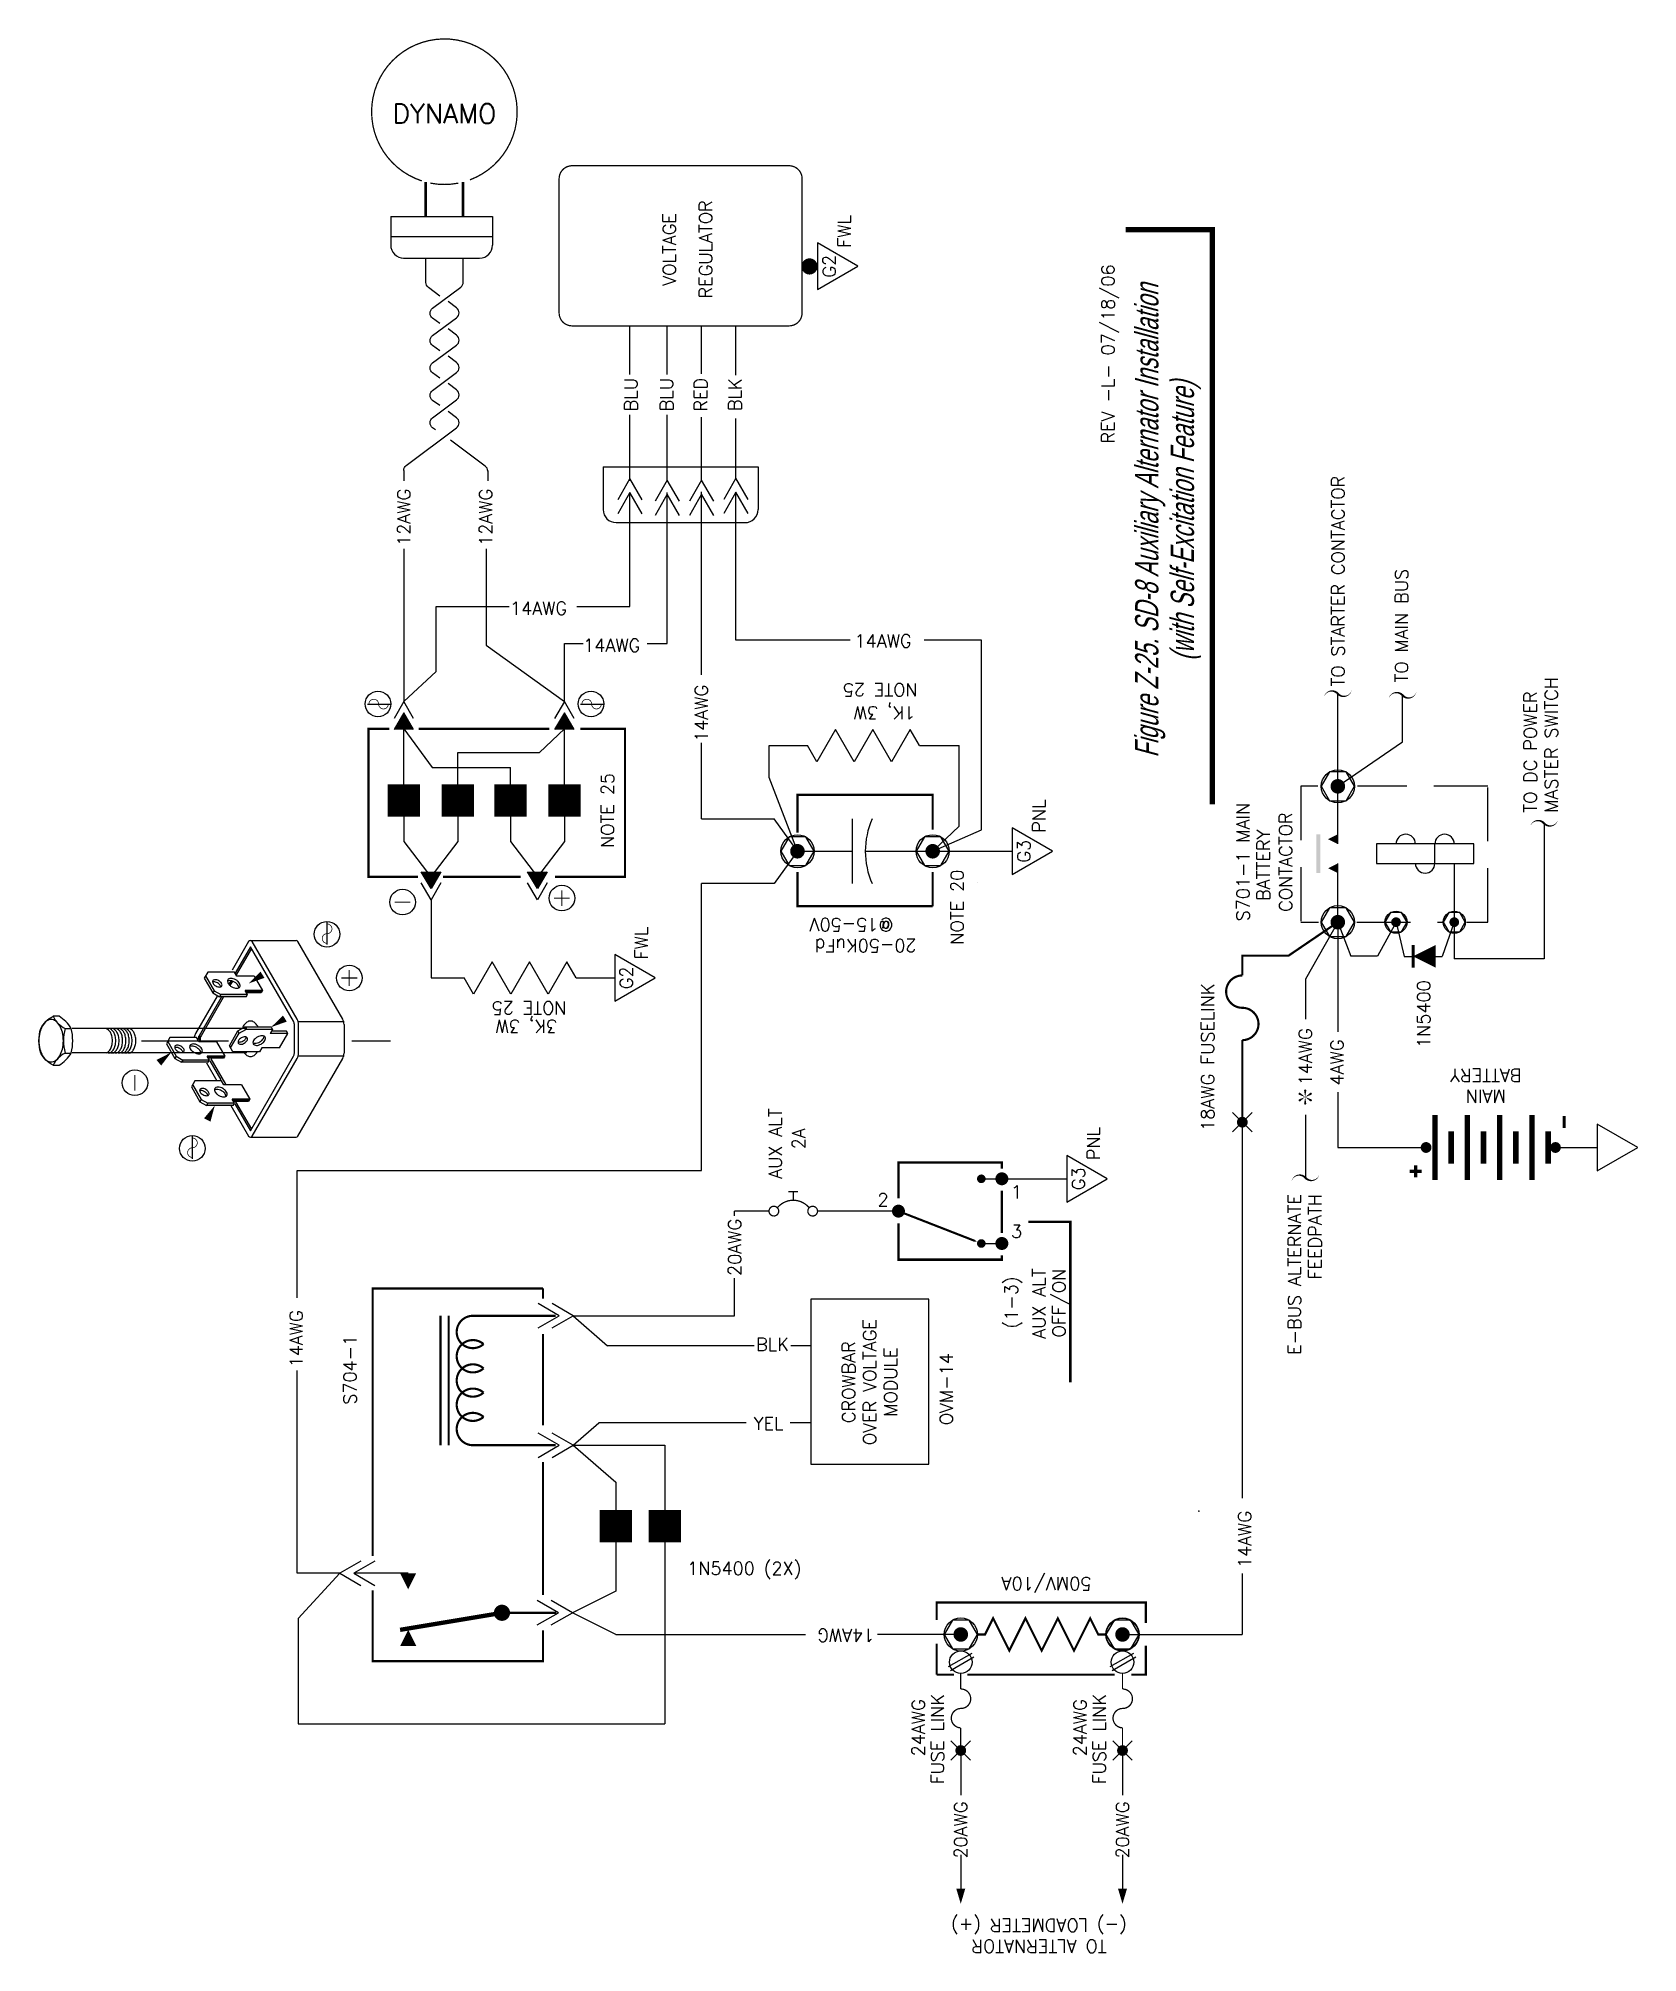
# Model space of a CAD drawing. Extents: x 21.19 to 28.61, y 3.94 to 12.81.
import ezdxf
from ezdxf.enums import TextEntityAlignment as Align

# ---------------------------------------------------------------- set-up
doc = ezdxf.new("R2010")
doc.units = 0
doc.header["$MEASUREMENT"] = 0
doc.linetypes.add('HIDDEN', pattern=[0.375, 0.25, -0.125])
doc.layers.get('0').update_dxf_attribs({"linetype": 'CONTINUOUS'})
doc.styles.add('F', font='VELVET-L.SHX', dxfattribs={"width": 0.7, "oblique": 15})
doc.styles.get("Standard").update_dxf_attribs({"font": 'ROMANS.SHX'})

msp = doc.modelspace()

# ---------------------------------------------------------------- texts
at = {"color": 7}
for s, height, p in [('DYNAMO', 0.08999999999991001, (23.07376147056801, 12.41983576620626)), ('2', 0.06, (25.10782669060863, 7.397813634376734)), ('1', 0.06, (25.72704250652466, 7.434286438394063)), ('3', 0.06, (25.72704250652466, 7.251922418307396)), ('BLK', 0.06, (24.59518633867051, 6.726931236317491)), ('YEL', 0.06, (24.57650442859136, 6.360502838064933)), ('1N5400 (2X)', 0.06, (24.46446416494517, 5.688727393040677))]:
    msp.add_text(s, height=height, dxfattribs=at).set_placement(p, align=Align.CENTER)
for s, height, rotation, p in [('VOLTAGE', 0.05999999999994, 90, (24.14688512268686, 11.83539946991393)), ('REGULATOR', 0.05999999999994, 90, (24.31481731316227, 11.83539946991393)), ('BLU', 0.06, 90, (23.96897827431539, 11.1617796611312)), ('BLU', 0.06, 90, (24.13431507707119, 11.1617796611312)), ('RED', 0.06, 90, (24.29242452445518, 11.1617796611312)), ('BLK', 0.06, 90, (24.45121060559714, 11.1617796611312)), ('12AWG', 0.06, 90, (22.91573485489157, 10.59281137337029)), ('12AWG', 0.06, 90, (23.29534134940384, 10.59281137337029)), ('NOTE 20', 0.06, 90, (25.48174801142372, 8.784939220464176)), ('BATTERY', 0.06, 180, (27.90375607671272, 8.03519482322133)), ('MAIN', 0.06, 180, (27.90375607671272, 7.938051966078474)), ('20AWG', 0.06, 90, (24.44991204957225, 7.207120800747747)), ('AUX ALT', 0.05999999999994002, 90, (25.86166670725333, 6.946943612114323)), ('(1-3)', 0.05999999999994002, 90, (25.73247890618135, 6.9519159499367)), ('OFF/ON', 0.05999999999994002, 90, (25.95373869767836, 6.949083393600253)), ('OVER VOLTAGE', 0.06, 90, (25.07611006337105, 6.582560713971036)), ('CROWBAR', 0.06, 90, (24.97896720622818, 6.582560713971036)), ('MODULE', 0.06, 90, (25.1732529205139, 6.582560713971036)), ('OVM-14', 0.06, 90, (25.43145666236947, 6.549672759401362)), ('50MV/10A', 0.06, 180, (25.86629073093023, 5.677694507449941)), ('(-) LOADMETER (+)', 0.06, 180, (25.83147312482284, 4.093393997793585)), ('TO ALTERNATOR', 0.06, 180, (25.83147312482284, 3.996251140650729))]:
    msp.add_text(s, height=height, rotation=rotation, dxfattribs=at).set_placement(p, align=Align.CENTER)
for s, height, rotation, p in [('REV -L- 07/18/06', 0.06, 90, (26.18093683094778, 10.93505969981802)), ('TO STARTER CONTACTOR', 0.06, 90, (27.24762282176811, 9.808341944085557)), ('TO MAIN BUS', 0.06, 90, (27.54225411479665, 9.826931536321135)), ('14AWG', 0.05999961599994003, 90, (24.29517075733975, 9.551552743719336)), ('NOTE 25', 0.06, 180, (25.26869959138009, 9.822595370509504)), ('TO DC POWER', 0.06, 90, (28.13939336708917, 9.222781475659717)), ('MASTER SWITCH', 0.06, 90, (28.23653622423203, 9.222781475659717)), ('1K, 3W', 0.06, 180, (25.25799579275846, 9.71606150450229)), ('NOTE 25', 0.06, 90, (23.86018904874012, 9.05985294913222)), ('S701-1 MAIN', 0.05999999999994, 90, (26.8072929818361, 8.719305860480391)), ('CONTACTOR', 0.05999999999994, 90, (27.00485070931808, 8.763925852136891)), ('BATTERY', 0.05999999999994, 90, (26.90199356646104, 8.814056407961507)), ('1N5400', 0.05999961599994003, 90, (27.64556873410945, 8.132193777481538)), ('NOTE 25', 0.06, 180, (23.64058239945133, 8.347319233757961)), ('18AWG FUSELINK', 0.05999999999994, 90, (26.64379530741389, 7.74784835582574)), ('3K, 3W', 0.06, 180, (23.59739185361289, 8.261714258885688)), ('14AWG', 0.05999961599994003, 90, (27.09658963727034, 7.958479465735783)), ('4AWG', 0.05999961599994003, 90, (27.24355482760491, 7.958479465735783)), ('AUX ALT', 0.06, 90, (24.63792891362189, 7.525607981316567)), ('2A', 0.06, 90, (24.74688976062799, 7.66230588126861)), ('14AWG', 0.05999961599994003, 90, (22.41652657140078, 6.650697782698037)), ('S704-1', 0.06, 90, (22.66566138289415, 6.477828073052416)), ('14AWG', 0.05999961599994003, 90, (26.8146645472297, 5.720068350864606)), ('14AWG', 0.05999961599994003, 180, (25.06810834537061, 5.437947598369542)), ('24AWG', 0.05999999999994, 90, (25.30100468536129, 4.847222810711033)), ('FUSE LINK', 0.05999999999994, 90, (25.39048157090453, 4.717636203846775)), ('24AWG', 0.05999999999994, 90, (26.05100468536129, 4.84722281071104)), ('FUSE LINK', 0.05999999999994, 90, (26.14048157090453, 4.717636203846778)), ('20AWG', 0.05999999999994, 90, (25.49843974520757, 4.373035676373329)), ('20AWG', 0.05999999999994, 90, (26.24843974520757, 4.373035676373332))]:
    msp.add_text(s, height=height, rotation=rotation, dxfattribs=at).set_placement(p)
at = {"color": 7, "style": 'F', "oblique": 15, "width": 0.7}
for s, p in [('Figure Z-25. SD-8 Auxiliary Alternator Installation', (26.38487637213033, 10.57696055014037)), ('(with Self-Excitation Feature)', (26.54998935009772, 10.57696055014037))]:
    msp.add_text(s, height=0.108, rotation=90, dxfattribs=at).set_placement(p, align=Align.CENTER)
at = {"color": 7}
for p in [(23.37784294129718, 10.14121337270864), (24.97561044110927, 9.989634147308871), (23.71737520916027, 9.969232187861854)]:
    msp.add_text('14AWG', height=0.05999961599994003, dxfattribs=at).set_placement(p)
for s, rotation, p in [('@15-50V', 180, (24.76736472466907, 8.733201341753285)), ('20-50KuFd', 180, (24.79265578979587, 8.636058484610428)), ('E-BUS ALTERNATE', 90, (27.04583127075874, 7.454899611473111)), ('FEEDPATH', 90, (27.14135366623477, 7.454899611473111))]:
    msp.add_text(s, height=0.06, rotation=rotation, dxfattribs=at).set_placement(p, align=Align.RIGHT)

# ---------------------------------------------------------------- blocks, each defined once
blk = doc.blocks.new('BAT')
for points in [[(-0.08228503543480836, 0.04820317597188772, 0.015, 0.015, 0), (-0.13781714696918, 0.04820317597188772, 0.015, 0.015, 0)], [(-0.1100510912019943, 0.075969231739073, 0.015, 0.015, 0), (-0.1100510912019943, 0.02043712020470156, 0.015, 0.015, 0)], [(0.1500000000000004, -0.04111965971797815, 0.025, 0.025, 0), (-0.1499999999999999, -0.04111965971797815, 0.025, 0.025, 0)], [(0.07500000000000018, -0.1161196597179783, 0.025, 0.025, 0), (-0.07500000000000018, -0.1161196597179783, 0.025, 0.025, 0)], [(0.1500000000000004, -0.1911196597179785, 0.025, 0.025, 0), (-0.1499999999999999, -0.1911196597179785, 0.025, 0.025, 0)], [(0.07500000000000018, -0.2661196597179787, 0.025, 0.025, 0), (-0.07500000000000018, -0.2661196597179787, 0.025, 0.025, 0)], [(0.1500000000000004, -0.341119659717978, 0.025, 0.025, 0), (-0.1499999999999999, -0.341119659717978, 0.025, 0.025, 0)], [(0.07500000000000018, -0.4161196597179782, 0.025, 0.025, 0), (-0.07500000000000018, -0.4161196597179782, 0.025, 0.025, 0)], [(0.1500000000000004, -0.4911196597179783, 0.025, 0.025, 0), (-0.1499999999999999, -0.4911196597179783, 0.025, 0.025, 0)], [(0.07500000000000018, -0.5661196597179785, 0.025, 0.025, 0), (-0.07500000000000018, -0.5661196597179785, 0.025, 0.025, 0)], [(0.1461682150096064, -0.6404115822017342, 0.014875, 0.014875, 0), (0.0910988710713545, -0.6404115822017342, 0.014875, 0.014875, 0)]]:
    blk.add_lwpolyline(points, format="xyseb")
for points in [[(-0.01249999999999996, 0, 0.025, 0.025, 1), (0.01249999999999996, 0, 0.025, 0.025, 1)], [(-0.01249999999999996, -0.5999999999999996, 0.025, 0.025, 1), (0.01249999999999996, -0.5999999999999996, 0.025, 0.025, 1)]]:
    blk.add_lwpolyline(points, format="xyseb", close=True)
blk = doc.blocks.new('DOT')
blk.add_lwpolyline([(-0.01250000000000018, 0, 0.025, 0.025, 1), (0.01250000000000018, 0, 0.025, 0.025, 1)], format="xyseb", close=True)
blk = doc.blocks.new('STAR')
at = {"color": 7}
for points in [[(-6.661338147750939e-16, 0, 0, 0.01, 0), (-0.03000000000000069, 0, 0, 0, 0)], [(-9.992007221626409e-16, 0, 0, 0.01, 0), (-0.01500000000000112, 0.02598076211353373, 0, 0, 0)], [(-5.551115123125783e-16, -8.881784197001252e-16, 0, 0.01, 0), (-0.01500000000000079, -0.02598076211353373, 0, 0, 0)], [(-6.661338147750939e-16, 8.881784197001252e-16, 0, 0.01, 0), (0.01499999999999946, 0.02598076211353373, 0, 0, 0)], [(-8.881784197001252e-16, 0, 0, 0.01, 0), (0.01499999999999924, -0.02598076211353373, 0, 0, 0)], [(-6.661338147750939e-16, 0, 0, 0.01, 0), (0.02999999999999936, 0, 0, 0, 0)]]:
    blk.add_lwpolyline(points, format="xyseb", dxfattribs=at)
for points in [[(-0.02750000000000075, 0, 0.005, 0.005, 1), (-0.03250000000000064, 0, 0.005, 0.005, 1)], [(-0.01375000000000115, 0.02381569860407229, 0.005, 0.005, 1), (-0.0162500000000011, 0.02814582562299428, 0.005, 0.005, 1)], [(0.01374999999999948, 0.02381569860407318, 0.005, 0.005, 1), (0.01624999999999943, 0.02814582562299517, 0.005, 0.005, 1)], [(0.02749999999999941, 0, 0.005, 0.005, 1), (0.03249999999999931, 0, 0.005, 0.005, 1)], [(-0.01375000000000082, -0.02381569860407318, 0.005, 0.005, 1), (-0.01625000000000076, -0.02814582562299517, 0.005, 0.005, 1)], [(0.01374999999999926, -0.02381569860407229, 0.005, 0.005, 1), (0.01624999999999921, -0.02814582562299428, 0.005, 0.005, 1)]]:
    blk.add_lwpolyline(points, format="xyseb", close=True, dxfattribs=at)
blk = doc.blocks.new('SPLICE')
for p, q in [((-0.04540863766729331, -0.04540863766729331), (0.04540863766729686, 0.04540863766729331)), ((0.04540863766729331, -0.04540863766730041), (-0.04540863766729331, 0.04540863766729331))]:
    blk.add_line(p, q)
blk.add_blockref('DOT', (0, 0))
blk = doc.blocks.new('CUTOFF')
at = {"color": 7}
blk.add_lwpolyline([(-0.06393641714429066, -0.01457304029206341, 0, 0.01, -0.591879645207404), (0, 0, 0.01, 0, 0.591879645207404), (0.06393641714429776, 0.01457304029207052, 0, 0, 0.591879645207404)], format="xyseb", dxfattribs=at)
blk = doc.blocks.new('G3')
blk.add_lwpolyline([(-0.1081406414737565, 0), (3.552713678800501e-15, -0.1873050853956357), (0.1081406414737565, 0)], close=True)
blk.add_text('G3', height=0.06).set_placement((0.0003153238489126409, -0.08411461235873219), align=Align.CENTER)
at = {"color": 7}
blk.add_text('PNL', height=0.06, dxfattribs=at).set_placement((0.08662204258197725, -0.1538676987564243))
blk = doc.blocks.new('G2')
blk.add_lwpolyline([(-0.10814064147376, 0), (0, -0.1873050853956357), (0.1081406414737529, 0)], close=True)
blk.add_text('G2', height=0.06).set_placement((0.0003153238489090882, -0.08411461235873219), align=Align.CENTER)
at = {"color": 7}
blk.add_text('FWL', height=0.06, dxfattribs=at).set_placement((0.0866220425819737, -0.1538676987564243))
blk = doc.blocks.new('RESISTOR')
at = {"color": 7}
for p, q in [((0, 0.5196100461182347), (-0.07499925000000118, 0.4763092089417142)), ((-0.07499925000000118, 0.4763092089417142), (0.0749992499999994, 0.3897075345886751)), ((0.0749992499999994, 0.3897075345886751), (-0.07499925000000118, 0.303105860235636)), ((-0.07499925000000118, 0.303105860235636), (0.0749992499999994, 0.2165041858825969)), ((0.0749992499999994, 0.2165041858825969), (-0.07499925000000118, 0.1299025115295578)), ((-0.07499925000000118, 0.1299025115295578), (0.0749992499999994, 0.04330083717651867)), ((0.0749992499999994, 0.04330083717651867), (0, 0))]:
    blk.add_line(p, q, dxfattribs=at)
blk = doc.blocks.new('SPADTERM')
at = {"color": 7}
for p, q in [((0, 0), (-0.09778629398190475, 0.0564569431535098)), ((-0.09778629398190475, -0.0564569431535098), (0, 0)), ((0.06509466086077254, 0), (-0.03269163312113221, 0.0564569431535098)), ((-0.03269163312113221, -0.0564569431535098), (0.06509466086077254, 0))]:
    blk.add_line(p, q, dxfattribs=at)
blk = doc.blocks.new('A$C59D030F3')
at = {"color": 7}
for p, q in [((0.5908182672743063, 1.527955835699004), (0.5908431052038292, 1.527970175884299)), ((0.5015790634282578, 1.507694991184575), (0.5015790634282578, 1.479921209760988)), ((0.5021915872961085, 0.6660332953141825), (0.5021915872961085, 1.476188193154357)), ((0.6144782212852302, 0.6660332953141825), (0.6144782212852302, 1.475228826906058)), ((0.615090745153088, 1.507694991184575), (0.615090745153088, 1.479921209760988)), ((0.5572483045336352, 1.153819216580364), (0.5572483045336352, 0.7505425940220611)), ((0.476145069471487, 0.9988146065580787), (0.4584845590116498, 0.9682257051540448)), ((0.486459867251364, 0.9928593552832305), (0.4687993567915267, 0.9622704538791931)), ((0.5447470970059438, 1.038422005622054), (0.476145069471487, 0.9988146065580787)), ((0.486459867251364, 0.9928593552832305), (0.476145069471487, 0.9988146065580787)), ((0.5550618947858279, 1.032466754347205), (0.486459867251364, 0.9928593552832305)), ((0.5727224052456616, 1.022270453879192), (0.5447470970059438, 1.038422005622054)), ((0.5727224052456616, 0.8986630548152164), (0.5727224052456616, 1.022270453879192)), ((0.01106471005906506, 0.9178516952073261), (0.1150744158092945, 0.9178516952073261)), ((0.3444960852442644, 0.9228070300759521), (0.2758940577098077, 0.8831996310119798)), ((0.3548108830241485, 0.9168517788011039), (0.2862088554896847, 0.8772443797371299)), ((0.3724713934839823, 0.9066554783330938), (0.3444960852442644, 0.9228070300759521)), ((0.3724713934839823, 0.7830480792691148), (0.3724713934839823, 0.9066554783330902)), ((0.4584845590116498, 0.8446183060900676), (0.4584845590116498, 0.9682257051540448)), ((0.4687993567915267, 0.9622704538791931), (0.4584845590116498, 0.9682257051540448)), ((0.4687993567915267, 0.8386630548152176), (0.4687993567915267, 0.9622704538791931)), ((0.5540162565239175, 0.8878630548152167), (0.5727224052456616, 0.8986630548152164)), ((0.5540162565239175, 0.8062630548152168), (0.5540162565239175, 0.8878630548152167)), ((0.2758940577098077, 0.8831996310119798), (0.2582335472499704, 0.8526107296079424)), ((0.2582335472499704, 0.7290033305439678), (0.2582335472499704, 0.8526107296079424)), ((0.2685483450298474, 0.8466554783330906), (0.2582335472499704, 0.8526107296079424)), ((0.2862088554896847, 0.8772443797371299), (0.2685483450298474, 0.8466554783330906)), ((0.2685483450298474, 0.7230480792691178), (0.2685483450298474, 0.8466554783330906)), ((0.2862088554896847, 0.8772443797371299), (0.2758940577098077, 0.8831996310119798)), ((0.4584845590116498, 0.8446183060900676), (0.4687993567915267, 0.8386630548152176)), ((0.4687993567915267, 0.8386630548152176), (0.4875055055132744, 0.8494630548152173)), ((0.4771907077333939, 0.7738183060900674), (0.4771907077333939, 0.8435078035403674)), ((0.4875055055132744, 0.7678630548152174), (0.4875055055132744, 0.8494630548152173)), ((0.5540162565239175, 0.8062630548152168), (0.4875055055132744, 0.7678630548152174)), ((0.7799376209717135, 0.8234198951716198), (0.7622771105118797, 0.7928309937675824)), ((0.7902524187515976, 0.8174646438967699), (0.7725919082917603, 0.7868757424927324)), ((0.8485396485061774, 0.863027294235593), (0.7799376209717135, 0.8234198951716198)), ((0.7902524187515976, 0.8174646438967699), (0.7799376209717135, 0.8234198951716198)), ((0.8588544462860579, 0.857072042960743), (0.7902524187515976, 0.8174646438967699)), ((0.8765149567458952, 0.8468757424927311), (0.8485396485061774, 0.863027294235593)), ((0.8765149567458952, 0.7232683434287566), (0.8765149567458916, 0.8468757424927311)), ((0.2582335472499704, 0.7290033305439678), (0.2685483450298474, 0.7230480792691178)), ((0.2685483450298474, 0.7230480792691178), (0.2872544937515951, 0.7338480792691175)), ((0.2769396959717145, 0.6582033305439676), (0.2769396959717145, 0.7278928279942676)), ((0.2872544937515951, 0.6522480792691177), (0.2872544937515951, 0.7338480792691175)), ((0.3537652447622381, 0.7722480792691151), (0.3724713934839823, 0.7830480792691148)), ((0.3537652447622381, 0.690648079269117), (0.3537652447622381, 0.7722480792691151)), ((0.4875055055132744, 0.7678630548152157), (0.4771907077333939, 0.7738183060900674)), ((0.5072377506358432, 0.7304480857537587), (0.535213058875561, 0.7465996374966224)), ((0.5072377506358432, 0.6068406866897842), (0.5072377506358432, 0.7304480857537587)), ((0.5248982610956769, 0.7406443862217706), (0.5935002886301408, 0.7010369871577975)), ((0.535213058875561, 0.7465996374966224), (0.6038150864100214, 0.7069922384326475)), ((0.7622771105118797, 0.669223594703606), (0.7622771105118797, 0.7928309937675824)), ((0.7725919082917603, 0.7868757424927324), (0.7622771105118797, 0.7928309937675824)), ((0.7725919082917603, 0.6632683434287561), (0.7725919082917603, 0.7868757424927324)), ((0.8578088080241475, 0.7124683434287551), (0.8765149567458952, 0.7232683434287566)), ((0.8578088080241475, 0.630868343428757), (0.8578088080241475, 0.7124683434287551)), ((0.1115378616647238, 0.6488406866897858), (0.1115378616647238, 0.437640686689786)), ((0.2872544937515951, 0.6522480792691159), (0.2769396959717145, 0.6582033305439676)), ((0.3537652447622381, 0.690648079269117), (0.2872544937515951, 0.6522480792691177)), ((0.5935002886301408, 0.7010369871577975), (0.6038150864100214, 0.7069922384326475)), ((0.5935002886301408, 0.7010369871577975), (0.6111607990899781, 0.67044808575376)), ((0.6038150864100214, 0.7069922384326475), (0.6214755968698586, 0.67640333702861)), ((0.6111607990899781, 0.67044808575376), (0.6214755968698586, 0.67640333702861)), ((0.6111607990899781, 0.5468406866897837), (0.6111607990899781, 0.67044808575376)), ((0.6214755968698586, 0.5527959379646337), (0.6214755968698586, 0.67640333702861)), ((0.7622771105118797, 0.669223594703606), (0.7725919082917603, 0.6632683434287561)), ((0.7725919082917603, 0.6632683434287561), (0.7912980570135009, 0.6740683434287575)), ((0.7809832592336239, 0.5984235947036076), (0.7809832592336239, 0.6681130921539058)), ((0.7912980570135009, 0.5924683434287559), (0.7912980570135009, 0.6740683434287575)), ((0.8578088080241475, 0.630868343428757), (0.7912980570135009, 0.5924683434287559)), ((1.023488375813754, 0.648840686774145), (1.023488375813754, 0.4376406866897842)), ((0.5259438993575909, 0.5960406866897827), (0.5072377506358432, 0.6068406866897842)), ((0.5259438993575909, 0.5144406866897846), (0.5259438993575909, 0.5960406866897827)), ((0.6111607990899781, 0.5468406866897837), (0.5924546503682304, 0.5576406866897852)), ((0.5924546503682304, 0.4760406866897853), (0.5924546503682304, 0.5576406866897852)), ((0.6027694481481145, 0.4819959379646352), (0.6027694481481145, 0.5516854354149334)), ((0.6214755968698586, 0.5527959379646337), (0.6111607990899781, 0.5468406866897837)), ((0.7912980570135009, 0.5924683434287559), (0.7809832592336239, 0.5984235947036058)), ((0.5259438993575909, 0.5144406866897846), (0.5924546503682304, 0.4760406866897853)), ((0.5924546503682304, 0.4760406866897853), (0.6027694481481145, 0.4819959379646335)), ((0.1163378616647233, 0.429326842813456), (0.4767851248928476, 0.2212225183600331)), ((0.4879235636561585, 0.4259917377416862), (0.4879235636561585, 0.2147917377416864)), ((0.6471026738223262, 0.4259917377416862), (0.6471026738223262, 0.2147917377416864)), ((0.6582411125856336, 0.2212225183600331), (1.018688375813754, 0.4293268428134542)), ((1.003981776450699, 0.2934986631837884), (1.107991482200932, 0.2934986631837884)), ((0.6342411125856326, 0.2147917377416846), (0.5007851248928485, 0.2147917377416846)), ((0.5572483045336352, 0.1792340453978021), (0.5572483045336352, -9.072554263411803e-09))]:
    blk.add_line(p, q, dxfattribs=at)
for points in [[(0.6718465860155067, 1.564420119749588, 0.1635241201433626), (0.615090745153088, 1.507694991184575, 0.1529235857135754), (0.5015790634282578, 1.507694991184575, 0.1565824603704162), (0.4448232225658355, 1.564420119749588, -0.1635241201433626), (0.5015790634282578, 1.621145248314601, -0.1529235857135754), (0.615090745153088, 1.621145248314601, -0.1565824603704162)], [(0.5583349042906729, 1.629824555009471, 0.0587518675353757), (0.518884488320273, 1.625172927378614, 0.07234108405765964), (0.4888610940016402, 1.613210149516458, 0.1066170543910072), (0.4664574360491418, 1.592916096480138, 0.1568512196707774), (0.4600840995501922, 1.573099426444458, 0.1568512196707781), (0.4664574360491418, 1.553282756408773, 0.106617054391009), (0.4888610940016402, 1.532988703372457, 0.07234108405766021), (0.518884488320273, 1.521025925510301, 0.05875186753537549), (0.5583349042906729, 1.516374297879445, 0.05875186753537561), (0.5977853202610692, 1.521025925510301, 0.07234108405765943), (0.627808714579702, 1.532988703372457, 0.1066170543910081), (0.6502123725322004, 1.553282756408773, 0.1568512196707778), (0.6565857090311535, 1.573099426444458, 0.1568512196707755), (0.6502123725322004, 1.592916096480138, 0.1066170543910075), (0.627808714579702, 1.613210149516458, 0.07234108405765957), (0.5977853202610692, 1.625172927378614, 0.05875186753537671)], [(0.5086981947920517, 0.9850651671699149, 0.05875186753540363), (0.5048438683897256, 0.976104874349411, 0.07234108405766812), (0.5037016665583618, 0.9682516299690898, 0.1066170543910311), (0.5052666320282366, 0.9609958667657645, 0.1568512196707903), (0.5086981947920517, 0.9572075866097274, 0.1568512196707873), (0.513694723025738, 0.956129906159604, 0.1066170543909786), (0.5207608810185942, 0.9584024879083097, 0.07234108405762966), (0.5269908892384034, 0.963318285900681, 0.05875186753533832), (0.5328235672451438, 0.9711363768898211, 0.0587518675353343), (0.5366778936474663, 0.980096669710325, 0.07234108405763703), (0.5378200954788301, 0.9879499140906498, 0.1066170543910311), (0.5362551300089589, 0.995205677293975, 0.1568512196707903), (0.5328235672451438, 0.9989939574500086, 0.1568512196708349), (0.527827039011461, 1.000071637900136, 0.1066170543910695), (0.5207608810185942, 0.9977990561514263, 0.07234108405767206), (0.5145308727987921, 0.992883258159055, 0.05875186753536454)], [(0.5046004550591672, 0.910727717610766, 0.05875186753536099), (0.4994367995285156, 0.8987235797279531, 0.07234108405764983), (0.4979065874530431, 0.8882025587906597, 0.1066170543909983), (0.5000031775599236, 0.878481985626081, 0.1568512196707501), (0.5046004550591672, 0.8734068124991818, 0.1568512196708165), (0.5112943226652877, 0.871963039960038, 0.1066170543909995), (0.5207608810185942, 0.8750076262484487, 0.07234108405764586), (0.5291072463863049, 0.8815933392476296, 0.05875186753540317), (0.5369213069780248, 0.8920672650549726, 0.05875186753538685), (0.5420849625086763, 0.904071402937789, 0.07234108405766143), (0.5436151745841489, 0.9145924238750789, 0.1066170543909651), (0.5415185844772719, 0.9243129970396575, 0.1568512196707457), (0.5369213069780248, 0.9293881701665585, 0.1568512196707627), (0.5302274393719077, 0.9308319427056988, 0.1066170543910523), (0.5207608810185942, 0.9277873564172916, 0.07234108405762782), (0.512414515650887, 0.921201643418109, 0.05875186753537025)], [(0.3043494432974878, 0.7951127420646653, 0.05875186753536099), (0.2991857877668362, 0.7831086041818516, 0.07234108405764983), (0.2976555756913637, 0.7725875832445581, 0.1066170543909983), (0.2997521657982443, 0.7628670100799795, 0.1568512196707501), (0.3043494432974878, 0.7577918369530803, 0.1568512196708165), (0.3110433109036084, 0.7563480644139382, 0.1066170543909995), (0.3205098692569148, 0.7593926507023472, 0.07234108405764586), (0.3288562346246255, 0.765978363701528, 0.05875186753540317), (0.3366702952163454, 0.7764522895088728, 0.05875186753538685), (0.341833950746997, 0.7884564273916865, 0.07234108405766143), (0.3433641628224695, 0.7989774483289782, 0.1066170543909651), (0.3412675727155925, 0.8086980214935551, 0.1568512196707457), (0.3366702952163454, 0.813773194620456, 0.1568512196707627), (0.3299764276102284, 0.8152169671595999, 0.1066170543910523), (0.3205098692569148, 0.8121723808711891, 0.07234108405762782), (0.3121635038892077, 0.8055866678720065, 0.05875186753537025)], [(0.3084471830303723, 0.8694501916238142, 0.05875186753540363), (0.3045928566280462, 0.8604898988033085, 0.07234108405766812), (0.3034506547966824, 0.8526366544229873, 0.1066170543910311), (0.3050156202665573, 0.8453808912196621, 0.1568512196707903), (0.3084471830303723, 0.8415926110636267, 0.1568512196707873), (0.3134437112640587, 0.8405149306135016, 0.1066170543909786), (0.3205098692569148, 0.8427875123622091, 0.07234108405762966), (0.3267398774767241, 0.8477033103545821, 0.05875186753533832), (0.3325725554834644, 0.8555214013437205, 0.0587518675353343), (0.336426881885787, 0.8644816941642226, 0.07234108405763703), (0.3375690837171508, 0.8723349385445474, 0.1066170543910311), (0.3360041182472795, 0.8795907017478726, 0.1568512196707903), (0.3325725554834644, 0.883378981903908, 0.1568512196708349), (0.3275760272497816, 0.8844566623540331, 0.1066170543910695), (0.3205098692569148, 0.8821840806053274, 0.07234108405767206), (0.3142798610371127, 0.8772682826129525, 0.05875186753536454)], [(0.8124907462922781, 0.8096704557834542, 0.05875186753540363), (0.8086364198899556, 0.8007101629629503, 0.07234108405766812), (0.8074942180585918, 0.7928569185826291, 0.1066170543910311), (0.8090591835284666, 0.7856011553793039, 0.1568512196707903), (0.8124907462922781, 0.7818128752232667, 0.1568512196707873), (0.817487274525968, 0.7807351947731416, 0.1066170543909786), (0.8245534325188277, 0.783007776521849, 0.07234108405762966), (0.8307834407386334, 0.7879235745142221, 0.05875186753533832), (0.8366161187453738, 0.7957416655033605, 0.0587518675353343), (0.8404704451476963, 0.8047019583238626, 0.07234108405763703), (0.8416126469790601, 0.8125552027041874, 0.1066170543910311), (0.8400476815091853, 0.8198109659075126, 0.1568512196707903), (0.8366161187453738, 0.823599246063548, 0.1568512196708349), (0.8316195905116839, 0.8246769265136731, 0.1066170543910695), (0.8245534325188277, 0.8224043447649674, 0.07234108405767206), (0.8183234242990185, 0.8174885467725943, 0.05875186753536454)], [(0.8083930065593972, 0.7353330062243053, 0.05875186753536099), (0.8032293510287456, 0.7233288683414916, 0.07234108405764983), (0.801699138953273, 0.7128078474041981, 0.1066170543909983), (0.8037957290601501, 0.7030872742396213, 0.1568512196707501), (0.8083930065593972, 0.6980121011127203, 0.1568512196708165), (0.8150868741655213, 0.6965683285735782, 0.1066170543909995), (0.8245534325188277, 0.6996129148619872, 0.07234108405764586), (0.8328997978865313, 0.706198627861168, 0.05875186753540317), (0.8407138584782583, 0.7166725536685128, 0.05875186753538685), (0.8458775140089099, 0.7286766915513265, 0.07234108405766143), (0.8474077260843789, 0.7391977124886182, 0.1066170543909651), (0.8453111359775018, 0.7489182856531968, 0.1568512196707457), (0.8407138584782583, 0.753993458780096, 0.1568512196707627), (0.8340199908721377, 0.7554372313192399, 0.1066170543910523), (0.8245534325188277, 0.7523926450308291, 0.07234108405762782), (0.816207067151117, 0.7458069320316483, 0.05875186753537025)], [(0.5432485301825576, 0.5989384757225693, 0.05875186753539177), (0.5509612034578932, 0.5886004489420102, 0.0723410840576827), (0.5591992748629107, 0.582100185468029, 0.1066170543910042), (0.5685430047667079, 0.5790951026400393, 0.1568512196708365), (0.5751500195432602, 0.5805201422526185, 0.1568512196707744), (0.5796876474374297, 0.5855294650860028, 0.1066170543909859), (0.5817570343198124, 0.5951239139627873, 0.07234108405768452), (0.5802466767225614, 0.6055084248147082, 0.05875186753539382), (0.5751500195432602, 0.6173568091925219, 0.05875186753539177), (0.5674373462679245, 0.627694835973081, 0.0723410840576827), (0.5591992748629107, 0.6341950994470622, 0.1066170543910042), (0.5498555449591098, 0.6372001822750519, 0.1568512196708365), (0.5432485301825576, 0.6357751426624727, 0.1568512196708612), (0.538710902288388, 0.6307658198290866, 0.1066170543910042), (0.5366415154060089, 0.6211713709523039, 0.07234108405761568), (0.5381518730032564, 0.610786860100383, 0.05875186753535909)], [(0.5470882928656433, 0.6774630904888994, 0.05875186753535443), (0.5529443233557725, 0.6696136979535847, 0.07234108405764272), (0.5591992748629107, 0.6646782184202795, 0.1066170543910233), (0.5662937238632555, 0.6623965378618202, 0.1568512196707382), (0.571310256860178, 0.6634785330563524, 0.1568512196707007), (0.5747555586838811, 0.6672819804733461, 0.1066170543909515), (0.5763267898571041, 0.674566793812728, 0.07234108405770369), (0.575180014954972, 0.6824514804840014, 0.05875186753539453), (0.571310256860178, 0.69144764792145, 0.05875186753534553), (0.5654542263700488, 0.6992970404567629, 0.07234108405765162), (0.5591992748629107, 0.7042325199900699, 0.1066170543910253), (0.5521048258625694, 0.7065142005485292, 0.1568512196708752), (0.5470882928656433, 0.705432205353997, 0.1568512196707578), (0.5436429910419402, 0.7016287579370015, 0.1066170543909635), (0.5420717598687137, 0.6943439445976214, 0.07234108405762842), (0.5432185347708494, 0.6864592579263515, 0.05875186753538331)]]:
    blk.add_lwpolyline(points, format="xyb", close=True, dxfattribs=at)
for points, format in [([(0.4448232225658355, 1.564420119749588), (0.4448232225658355, 1.536646338326005, 0.1242366591948834), (0.5015790634282578, 1.479921209760988, 0.1223388685708613), (0.615090745153088, 1.479921209760988, 0.1242366591948834), (0.6718465860155067, 1.536646338326005), (0.6718465860155067, 1.564420119749588)], "xyb"), ([(0.5024724813948307, 1.309316414727243, 0.04259185981246747), (0.5021915872961085, 1.30602488743336, 0.1568512196707781), (0.5058334938669358, 1.2947010759844, 0.106617054391009), (0.5186355841255104, 1.28310447424936, 0.07234108405766021), (0.5357918094504459, 1.276268601185273, 0.05875186753537549), (0.5583349042906729, 1.273610528253351, 0.05875186753537561), (0.5808779991308999, 1.276268601185273, 0.07234108405765943), (0.5980342244558319, 1.28310447424936, 0.1066170543910081), (0.6108363147144029, 1.2947010759844, 0.1568512196707778), (0.6144782212852302, 1.30602488743336, 0.04259185981248145), (0.614197327186508, 1.309316414727243, 0.1066170543910075)], "xyb"), ([(0.5026938370071345, 1.295053129787086, 0.05703460827614956), (0.5021915872961085, 1.290664426728577, 0.1568512196707781), (0.5058334938669358, 1.279340615279616, 0.106617054391009), (0.5186355841255104, 1.267744013544577, 0.07234108405766021), (0.5357918094504459, 1.260908140480489, 0.05875186753537549), (0.5583349042906729, 1.258250067548567, 0.05875186753537561), (0.5808779991308999, 1.260908140480489, 0.07234108405765943), (0.5980342244558319, 1.267744013544577, 0.1066170543910081), (0.6108363147144029, 1.279340615279616, 0.1568512196707778), (0.6144782212852302, 1.290664426728577, 0.05703460827616333), (0.6139759715742077, 1.295053129787086, 0.1066170543910075)], "xyb"), ([(0.5025749336391723, 1.278046905435361, 0.04978965554087204), (0.5021915872961085, 1.274206790259165, 0.1568512196707781), (0.5058334938669358, 1.262882978810205, 0.106617054391009), (0.5186355841255104, 1.251286377075165, 0.07234108405766021), (0.5357918094504459, 1.244450504011078, 0.05875186753537549), (0.5583349042906729, 1.241792431079159, 0.05875186753537561), (0.5808779991308999, 1.244450504011078, 0.07234108405765943), (0.5980342244558319, 1.251286377075165, 0.1066170543910081), (0.6108363147144029, 1.262882978810205, 0.1568512196707778), (0.6144782212852302, 1.274206790259165, 0.04978965554088592), (0.61409487494217, 1.278046905435361, 0.1066170543910075)], "xyb"), ([(0.5025749336391723, 1.262686444730577, 0.04978965554087204), (0.5021915872961085, 1.258846329554381, 0.1568512196707781), (0.5058334938669358, 1.247522518105421, 0.106617054391009), (0.5186355841255104, 1.235925916370385, 0.07234108405766021), (0.5357918094504459, 1.229090043306294, 0.05875186753537549), (0.5583349042906729, 1.226431970374375, 0.05875186753537561), (0.5808779991308999, 1.229090043306294, 0.07234108405765943), (0.5980342244558319, 1.235925916370385, 0.1066170543910081), (0.6108363147144029, 1.247522518105421, 0.1568512196707778), (0.6144782212852302, 1.258846329554381, 0.04978965554088592), (0.61409487494217, 1.262686444730577, 0.1066170543910075)], "xyb"), ([(0.5025749336391723, 1.247325984025793, 0.04978965554087204), (0.5021915872961085, 1.243485868849597, 0.1568512196707781), (0.5058334938669358, 1.232162057400637, 0.106617054391009), (0.5186355841255104, 1.220565455665601, 0.07234108405766021), (0.5357918094504459, 1.21372958260151, 0.05875186753537549), (0.5583349042906729, 1.211071509669591, 0.05875186753537561), (0.5808779991308999, 1.21372958260151, 0.07234108405765943), (0.5980342244558319, 1.220565455665601, 0.1066170543910081), (0.6108363147144029, 1.232162057400637, 0.1568512196707778), (0.6144782212852302, 1.243485868849597, 0.04978965554088592), (0.61409487494217, 1.247325984025793, 0.1066170543910075)], "xyb"), ([(0.5026938370071345, 1.316996645079631, 0.09893157468461798), (0.5058334938669358, 1.310061536689184, 0.106617054391009), (0.5186355841255104, 1.298464934954141, 0.07234108405766021), (0.5357918094504459, 1.291629061890053, 0.05875186753537549), (0.5583349042906729, 1.288970988958135, 0.05875186753537561), (0.5808779991308999, 1.291629061890053, 0.07234108405765943), (0.5980342244558319, 1.298464934954141, 0.1066170543910081), (0.6108363147144029, 1.310061536689184, 0.0989315746846333), (0.6139759715742077, 1.316996645079635, 0.1568512196707755)], "xyb"), ([(0.4016457496049401, 1.13929308386339, 0, 0, 0), (0.5044407519675413, 1.016150569553735, 0, 0.0336, 0), (0.4562755357981683, 1.073646092754701, 0.0336, 0.0336, 0)], "xyseb"), ([(0.5024724813948307, 1.233611286967954, 0.04259185981246747), (0.5021915872961085, 1.230319759674072, 0.1568512196707781), (0.5058334938669358, 1.218995948225111, 0.106617054391009), (0.5186355841255104, 1.207399346490072, 0.07234108405766021), (0.5357918094504459, 1.200563473425984, 0.05875186753537549), (0.5583349042906729, 1.197905400494062, 0.05875186753537561), (0.5808779991308999, 1.200563473425984, 0.07234108405765943), (0.5980342244558319, 1.207399346490072, 0.1066170543910081), (0.6108363147144029, 1.218995948225111, 0.1568512196707778), (0.6144782212852302, 1.230319759674072, 0.04259185981249611), (0.614197327186508, 1.233611286967954, 0.1066170543910337)], "xyb"), ([(0.5026938370071345, 1.217153650498543, 0.05703460827614956), (0.5021915872961085, 1.212764947440033, 0.1568512196707781), (0.5058334938669358, 1.201441135991073, 0.106617054391009), (0.5186355841255104, 1.189844534256033, 0.07234108405766021), (0.5357918094504459, 1.183008661191946, 0.05875186753537549), (0.5583349042906729, 1.180350588260027, 0.05875186753537561), (0.5808779991308999, 1.183008661191946, 0.07234108405765943), (0.5980342244558319, 1.189844534256033, 0.1066170543910081), (0.6108363147144029, 1.201441135991073, 0.1568512196707778), (0.6144782212852302, 1.212764947440033, 0.05703460827616333), (0.6139759715742077, 1.217153650498543, 0.1066170543910075)], "xyb"), ([(0.5047473419463433, 0.9622750112974368, 0.0868210977919839), (0.5104460832387137, 0.9643577391831615, 0.07234108405762966), (0.5166760914585229, 0.9692735371755328, 0.05875186753533832), (0.5225087694652633, 0.9770916281646729, 0.0587518675353343), (0.5263630958675858, 0.9860519209851732, 0.07234108405763703), (0.5275052976989496, 0.993905165365498, 0.08682109779200264), (0.5264596223109681, 0.999881784037151, 0.1568512196707903)], "xyb"), ([(0.1119854486326712, 0.8908784550548692, 0, 0, 0), (0.2576288553416592, 0.8143719603946167, 0, 0.0336, 0), (0.191141563546827, 0.849085981576037, 0.0336, 0.0336, 0)], "xyseb"), ([(0.5003018381846029, 0.8778718922198685, 0.01518889895663108), (0.5009795248854072, 0.8779182912348897, 0.1066170543909995), (0.5104460832387137, 0.8809628775232987, 0.07234108405764586), (0.5187924486064244, 0.8875485905224796, 0.05875186753540317), (0.5266065091981478, 0.8980225163298243, 0.05875186753538685), (0.5317701647287958, 0.9100266542126372, 0.07234108405766143), (0.5333003768042683, 0.9205476751499306, 0.1066170543909651), (0.5312037866973949, 0.9302682483145057, 0.0151888989566015), (0.5309051260727085, 0.9308783417207218, 0.1568512196707627)], "xyb"), ([(0.7587454705209549, 0.7850623866088853), (0.5819131187392426, 0.8871565924765719, 0.1676054936272885), (0.5634757641448029, 0.8907306665377774)], "xyb"), ([(0.7643772942664508, 0.8039811019894945), (0.591513118739238, 0.9037842802292326, 0.08769943465922107), (0.5758086785522725, 0.9094927901436067)], "xyb"), ([(0.3000508264229236, 0.7622569166737669, 0.01518889895663108), (0.3007285131237278, 0.7623033156887882, 0.1066170543909995), (0.3101950714770343, 0.7653479019771972, 0.07234108405764586), (0.318541436844745, 0.771933614976378, 0.05875186753540317), (0.3263554974364684, 0.7824075407837228, 0.05875186753538685), (0.3315191529671164, 0.7944116786665347, 0.07234108405766143), (0.333049365042589, 0.8049326996038282, 0.1066170543909651), (0.3309527749357155, 0.814653272768405, 0.0151888989566015), (0.3306541143110291, 0.8152633661746194, 0.1568512196707627)], "xyb"), ([(0.3044963301846639, 0.8466600357513361, 0.0868210977919839), (0.3101950714770343, 0.848742763637059, 0.07234108405762966), (0.3164250796968435, 0.8536585616294303, 0.05875186753533832), (0.3222577577035839, 0.8614766526185704, 0.0587518675353343), (0.3261120841059064, 0.8704369454390726, 0.07234108405763703), (0.3272542859372702, 0.8782901898193973, 0.08682109779200264), (0.3262086105492887, 0.8842668084910486, 0.1568512196707903)], "xyb"), ([(0.4555086688080632, 0.8529748873715839), (0.3724713934839823, 0.805033294110455, 0.5773502691896258)], "xyb"), ([(0.7593960261061685, 0.775680304409974), (0.5819131187392426, 0.8781501087197778, 0.2287326502011958), (0.5569414606422978, 0.8799981281337068)], "xyb"), ([(0.8085398934465733, 0.7868802999109761, 0.0868210977919839), (0.8142386347389472, 0.788963027796699, 0.07234108405762966), (0.8204686429587493, 0.7938788257890721, 0.05875186753533832), (0.8263013209654897, 0.8016969167782122, 0.0587518675353343), (0.8301556473678158, 0.8106572095987126, 0.07234108405763703), (0.8312978491991796, 0.8185104539790373, 0.08682109779200264), (0.8302521738111981, 0.8244870726506885, 0.1568512196707903)], "xyb"), ([(0.1163378616647233, 0.6571545305661157, 0.5773502691896258), (0.1163378616647233, 0.6405268428134558), (0.4767851248928476, 0.432422518360033, 0.1316524975873957), (0.5007851248928485, 0.4259917377416862), (0.6342411125856326, 0.4259917377416862, 0.1316524975873957), (0.65824111258563, 0.432422518360033), (1.018688375813754, 0.640526842897815, 0.5773502691896268), (1.018688375813754, 0.6571545306504749), (0.8851803141773384, 0.7342354459488813, 0.08769943465922107)], "xyb"), ([(0.2582335472499704, 0.7390780428356045), (0.1163378616647233, 0.6571545305661157, 0.5773502691896258)], "xyb"), ([(0.1403378616647242, 0.6488406866897858), (0.4863851248928501, 0.4490502061126946, 0.1316524975873986), (0.5007851248928485, 0.4451917377416859), (0.6342411125856326, 0.4451917377416859, 0.1316524976320368), (0.648641112590008, 0.4490502061152206), (0.9946883758142082, 0.6488406867710381), (0.8711454248491943, 0.7201682427427745, 0.1676054936272885)], "xyb"), ([(0.8040943896848329, 0.7024771808334069, 0.01518889895663108), (0.8047720763856372, 0.7025235798484282, 0.1066170543909995), (0.8142386347389472, 0.7055681661368371, 0.07234108405764586), (0.8225850001066508, 0.712153879136018, 0.05875186753540317), (0.8303990606983742, 0.7226278049433628, 0.05875186753538685), (0.8355627162290258, 0.7346319428261765, 0.07234108405766143), (0.8370929283044983, 0.7451529637634682, 0.1066170543909651), (0.8349963381976213, 0.754873536928045, 0.0151888989566015), (0.8346976775729384, 0.7554836303342594, 0.1568512196707627)], "xyb"), ([(0.8347667849670355, 0.7321649765075104), (0.8144685772775819, 0.7438841521770758, 0.2287326502011958)], "xyb"), ([(0.836736503244941, 0.7400342428867148), (0.8202987027320976, 0.7495246114344454, 0.1676054936272885)], "xyb"), ([(0.9868885320822987, 0.644337444890958), (0.8633455811157003, 0.7156650008636056, 0.2287326502011958)], "xyb"), ([(0.5048011061313691, 0.6795579955188646, 0.08410451756561887), (0.4905490877649274, 0.6654407393414328, 0.1568512196707626), (0.4852102633817257, 0.6488406867319654, 0.1568512196707779), (0.4905490877649274, 0.6322406341224998, 0.08660097934423049), (0.5052897819735467, 0.6177833751367316, 0.07234108405765775)], "xyb"), ([(0.5492780998621658, 0.6372421241793216, 0.01311539641820735), (0.5490257000682686, 0.6367210711039384, 0.1066170543910042), (0.5469563131858894, 0.6271266222271539, 0.07234108405761568), (0.5484666707831369, 0.6167421113752347, 0.05875186753535909), (0.5535633279624417, 0.604893726997421, 0.05875186753539177)], "xyb"), ([(0.5534470290869766, 0.7063290536964129, 0.08726538148788024), (0.5523865576485942, 0.7002991958724731, 0.07234108405762842), (0.5535333325507263, 0.6924145092012015, 0.05875186753538331), (0.5574030906455238, 0.6834183417637512, 0.05875186753535443)], "xyb"), ([(0.5574030906455238, 0.6834183417637512, 0.05875186753535443), (0.5632591211356495, 0.6755689492284347, 0.07234108405764272), (0.5695140726427912, 0.6706334696951313, 0.08726538148793829), (0.5752663184187217, 0.6685369359887883, 0.1568512196707382)], "xyb"), ([(0.6251588164438058, 0.6149249230531133, 0.001688598359335682), (0.6257100258735537, 0.6152406867319655, 0.106617054391021), (0.6444771497135502, 0.6322406341224998, 0.1568512196708018), (0.6498159740967555, 0.6488406867319654, 0.1568512196707779), (0.6444771497135502, 0.665440739341431, 0.1066170543910103), (0.6257100258735537, 0.6824406867319652, 0.01927340434546237), (0.6192981476754422, 0.685820100219166, 0.0587518675353817)], "xyb"), ([(1.020668046704595, 0.3442462588575435, 0, 0, 0), (0.8242953855714088, 0.6563708149489642, 0, 0.0336, 0), (0.8642367138887668, 0.5928860645829097, 0.0336, 0.0336, 0)], "xyseb"), ([(0.5535633279624417, 0.604893726997421, 0.05875186753539177), (0.5612760012377773, 0.5945557002168602, 0.0723410840576827), (0.5695140726427912, 0.5880554367428807, 0.1066170543910042), (0.5788578025465885, 0.5850503539148892, 0.01311539641820755), (0.579435247643536, 0.5850084120106214, 0.1568512196707744)], "xyb"), ([(0.8178482580030444, 0.2406713818732147, 0, 0, 0), (0.6214755968698586, 0.5527959379646337, 0, 0.0336, 0), (0.6614169251872166, 0.4893111875985809, 0.0336, 0.0336, 0)], "xyseb")]:
    blk.add_lwpolyline(points, format=format, dxfattribs=at)
at = {"color": 7, "const_width": 0.0048}
for points in [[(0.3269995693761896, 1.184798745991597), (0.4000498180548444, 1.184798745991597)], [(0.8129352747517959, 0.1904254594149819), (0.8859855234304543, 0.1904254594149819)], [(0.8494603990911234, 0.1539003350756509), (0.8494603990911234, 0.2269505837543093)]]:
    blk.add_lwpolyline(points, dxfattribs=at)
at = {"color": 7, "const_width": 0.00336}
for points in [[(0.1071355798156919, 0.9178516952073261, -1), (0.06223046647996888, 0.9178516952073261, 1), (0.01732535314424943, 0.9178516952073261, 1)], [(1.100052646207326, 0.2934986631837884, -1), (1.055147532871606, 0.2934986631837884, 1), (1.010242419535883, 0.2934986631837884, 1)]]:
    blk.add_lwpolyline(points, format="xyb", dxfattribs=at)
at = {"color": 7}
for points in [[(0.4749285874731779, 0.8330102485468505), (0.3566898993184591, 0.7647451101120968)], [(0.4659614273374704, 0.8368395399854318), (0.3774361195302358, 0.7857294296928288)], [(0.2654377647128303, 0.7210671493902048), (0.1403378616647242, 0.6488406866897858)], [(0.2756646159909, 0.7179651409717671), (0.1481377053968824, 0.6443374448113879)]]:
    blk.add_lwpolyline(points, dxfattribs=at)
for centre in [(0.363524693715517, 1.184798745991597), (0.05936312140103972, 0.9183533684228502), (1.05228018779267, 0.2940003363993107), (0.8494603990911234, 0.1904254594149819)]:
    blk.add_circle(centre, 0.05936312144632631, dxfattribs=at)
for centre, radius, start, end in [((0.1211378616647227, 0.437640686689786), 0.009600000000000001, 180, 240), ((1.013888375813755, 0.4376406866897842), 0.009600000000000001, 299.9999999999998, 0), ((0.5007851248928485, 0.2627917377416864), 0.048, 240, 270), ((0.6342411125856326, 0.2627917377416864), 0.048, 270, 299.9999999999999)]:
    blk.add_arc(centre, radius, start, end, dxfattribs=at)
for points in [[(0.4584845590116498, 0.9682257051540448), (0.4687993567915267, 0.9622704538791931), (0.4584845590116498, 0.8446183060900676), (0.4687993567915267, 0.8386630548152176)], [(0.5819131187392426, 0.8871565924765719), (0.5569414606422978, 0.8799981281337068), (0.5634757641448029, 0.8907306665377774)], [(0.2582335472499704, 0.8526107296079424), (0.2685483450298474, 0.8466554783330906), (0.2582335472499704, 0.7290033305439678), (0.2685483450298474, 0.7230480792691178)], [(0.4771907077333939, 0.8435078035403674), (0.4875055055132744, 0.8494630548152173), (0.4771907077333939, 0.7738183060900674), (0.4875055055132744, 0.7678630548152174)], [(0.5819131187392426, 0.8871565924765719), (0.5819131187392426, 0.8781501087197778), (0.5819131187392426, 0.8871565924765719), (0.5569414606422978, 0.8799981281337068)], [(0.7587454705209549, 0.7850623866088853), (0.7593960261061685, 0.775680304409974), (0.5819131187392426, 0.8871565924765719), (0.5819131187392426, 0.8781501087197778)], [(0.2872544937515951, 0.6522480792691177), (0.2769396959717145, 0.6582033305439676), (0.2872544937515951, 0.7338480792691175), (0.2769396959717145, 0.7278928279942676)], [(0.7622771105118797, 0.7928309937675824), (0.7725919082917603, 0.7868757424927324), (0.7622771105118797, 0.669223594703606), (0.7725919082917603, 0.6632683434287561)], [(0.8355627162290258, 0.7346319428261765), (0.836736503244941, 0.7400342428867148), (0.8144685772775819, 0.7438841521770758), (0.8202987027320976, 0.7495246114344454)], [(0.9946883758142082, 0.6488406867710381), (0.9868885320822987, 0.644337444890958), (0.8711454248491943, 0.7201682427427745), (0.8633455811157003, 0.7156650008636056)], [(0.7809832592336239, 0.6681130921539076), (0.7912980570135009, 0.6740683434287575), (0.7809832592336239, 0.5984235947036058), (0.7912980570135009, 0.5924683434287559)]]:
    blk.add_solid(points, dxfattribs=at)
blk = doc.blocks.new('DIODE')
blk.add_lwpolyline([(0, 0, 0.15, 0.15, 0), (0, -0.02324600182806336, 0, 0.15, 0), (0, -0.1510990118823976, 0.15, 0.15, 0)], format="xyseb")

# ---------------------------------------------------------------- linework, layer by layer
at = {"color": 7}
for p, q in [((22.82486155568624, 11.98728149898761), (23.29731890179405, 11.98728149898761)), ((22.82486155568624, 11.98728149898761), (22.82486155568624, 11.85522507752449)), ((23.29731890179405, 11.98728149898761), (23.29731890179405, 11.85522507752449)), ((22.82486155568624, 11.89549290794193), (23.29731890179405, 11.89549290794193)), ((22.88486155568624, 11.79522507752449), (23.23731890179406, 11.79522507752449)), ((23.16140488267926, 11.68150931574231), (23.16140488267926, 11.79522507752449)), ((23.93424615236877, 11.2553217278143), (23.93424615236877, 11.4805683996206)), ((24.10744484237076, 11.2553217278143), (24.10744484237076, 11.4805683996206)), ((24.26652460049279, 11.25807969020408), (24.26652460049279, 11.4805683996206)), ((24.42597937240705, 11.25256376542452), (24.42597937240705, 11.4805683996206)), ((23.93424615236877, 10.76138658016216), (23.93424615236877, 11.06778028530946)), ((24.10744484237076, 10.76477072308096), (24.10744484237076, 11.06778028530946)), ((24.26652460049279, 10.76477072308096), (24.26652460049279, 11.05674843575035)), ((24.42597937240705, 10.77385043426741), (24.42597937240705, 11.0512325109708)), ((22.88557669104581, 10.81033832623574), (22.88557669104581, 10.76191544414044)), ((23.2745098596973, 10.81033832623574), (23.2745098596973, 10.76191544414044)), ((23.81019198779201, 10.82618358055919), (24.52822433273424, 10.82618358055919)), ((23.81019198779201, 10.82618358055919), (23.810191987792, 10.62831411340045)), ((24.52822433273424, 10.82618358055919), (24.52822433273424, 10.62831411340045)), ((23.93424615236877, 10.17967468461698), (23.93424615236877, 10.70723991939892)), ((24.10744484237077, 10.00687468461699), (24.10744484237076, 10.70723991939892)), ((24.26652460049279, 9.862927841339438), (24.26652460049279, 10.71062406231772)), ((24.42597937240705, 10.02257151659612), (24.42597937240705, 10.7078691859431)), ((23.870191987792, 10.56831411340044), (24.46822433273424, 10.56831411340044)), ((24.26652460049279, 10.54928326251576), (24.26652460049279, 10.5633856652422)), ((22.88540094314582, 10.44612379931441), (22.88540094314582, 9.738494134608779)), ((23.26755092572999, 10.44619176499174), (23.26755092572999, 9.999289514411991)), ((23.03575083153699, 10.17967468461698), (23.37353998134385, 10.17967468461698)), ((23.03575083153699, 9.878385056088682), (23.03575083153699, 10.17967468461698)), ((23.68792169797095, 10.17967468461698), (23.93424615236877, 10.17967468461698)), ((23.26755092572999, 9.999289514411991), (23.63028753400426, 9.738494134608779)), ((23.63028753400426, 10.00687468461699), (23.71726399752141, 10.00687468461699)), ((23.63028753400426, 9.738494134608779), (23.63028753400426, 10.00687468461699)), ((24.01487867999117, 10.00687468461699), (24.10744484237077, 10.00687468461699)), ((24.95620965098511, 10.02257151659612), (24.42597937240705, 10.02257151659612)), ((25.56444249902749, 10.02257151659612), (25.29806314922134, 10.02257151659612)), ((22.88540094314582, 9.738494134608779), (23.03575083153699, 9.878385056088682)), ((27.21684729189395, 9.345216749315387), (27.21684729189395, 9.774880663257708)), ((27.51684729189396, 9.551001264421007), (27.51684729189396, 9.767444855971103)), ((22.71759252918841, 9.726678268540777), (22.82160223493864, 9.726678268540777)), ((22.88540094314582, 9.738494134608779), (22.84023538862301, 9.660265099423256)), ((22.88540094314582, 9.686418405920161), (22.84023538862301, 9.608189370734639)), ((22.93056649766862, 9.660265099423256), (22.88540094314582, 9.738494134608779)), ((22.93056649766862, 9.608189370734639), (22.88540094314582, 9.686418405920161)), ((23.63028753400426, 9.738494134608779), (23.58512197948145, 9.660265099423256)), ((23.63028753400426, 9.686418405920161), (23.58512197948145, 9.608189370734639)), ((23.67545308852706, 9.660265099423256), (23.63028753400426, 9.738494134608779)), ((23.67545308852706, 9.608189370734639), (23.63028753400426, 9.686418405920161)), ((23.70541981797547, 9.726678268540777), (23.8094295237257, 9.726678268540777)), ((22.88540094314582, 9.355118087362616), (22.88540094314582, 9.61153132710363)), ((22.88540094314582, 9.61153132710363), (23.01734522751126, 9.432374145025332)), ((23.51541643829849, 9.502112150509515), (23.63028753400426, 9.61153132710363)), ((23.63028753400426, 9.355118087362616), (23.63028753400426, 9.61153132710363)), ((23.13590249198847, 9.355118087362616), (23.13590249198847, 9.502112150509515)), ((23.13590249198847, 9.502112150509515), (23.51541643829849, 9.502112150509515)), ((24.26652460049279, 9.194155217077842), (24.26652460049279, 9.54749367706616)), ((24.58051965772201, 9.386625521701713), (24.58051965772201, 9.534528715246509)), ((24.58051965772201, 9.534528715246509), (24.75764609741527, 9.534528715246509)), ((25.2772561435335, 9.534528715246509), (25.46104844726196, 9.534528715246509)), ((25.46104844726196, 9.161217658742085), (25.46104844726196, 9.534528715246509)), ((27.21684729189395, 9.345216749315387), (27.51684729189396, 9.551001264421007)), ((23.01734522751126, 9.432374145025332), (23.37978598516161, 9.432374145025332)), ((23.37978598516161, 9.355118087362616), (23.37978598516161, 9.432374145025332)), ((24.71104254725501, 9.044155217077837), (24.58051965772201, 9.386625521701713)), ((27.21684729189395, 9.07782173863571), (27.21684729189395, 9.345216749315387)), ((22.88540094314582, 9.204019075480222), (22.88540094314582, 9.08946486938176)), ((23.13590249198847, 9.204019075480222), (23.13590249198847, 9.08946486938176)), ((23.37978598516161, 9.204019075480222), (23.37978598516161, 9.08946486938176)), ((23.63028753400426, 9.204019075480222), (23.63028753400426, 9.08946486938176)), ((24.26652460049279, 9.194155217077846), (24.60230445330921, 9.194155217077835)), ((24.71104254725501, 9.044155217077837), (24.60230445330921, 9.194155217077835)), ((24.96509456111608, 9.194155217077839), (24.96509456111608, 8.894155217077834)), ((25.33814025298535, 9.044155217077837), (25.46104844726196, 9.161217658742085)), ((28.17311688949895, 9.17388947673783), (28.17311688949895, 8.545549864383819)), ((22.88540094314582, 9.08946486938176), (23.01065171756714, 8.92544983728936)), ((23.13590249198847, 9.08946486938176), (23.01065171756714, 8.92544983728936)), ((23.37978598516161, 9.08946486938176), (23.50503675958294, 8.92544983728936)), ((23.63028753400426, 9.08946486938176), (23.50503675958294, 8.92544983728936)), ((27.84684729189386, 9.07782173863571), (27.39684729189431, 9.07782173863571)), ((27.39684729189431, 9.07782173863571), (27.39684729189431, 8.987821738635798)), ((27.66684729189404, 8.987821738635798), (27.66684729189404, 9.07782173863571)), ((27.84684729189386, 8.987821738635798), (27.84684729189386, 9.07782173863571)), ((24.71104254725501, 9.04415521707784), (24.60230445330921, 8.894155217077842)), ((24.71104254725501, 9.044155217077837), (24.96509456111608, 9.044155217077833)), ((25.0257826519161, 9.044155217077833), (25.70676571233012, 9.044155217077833)), ((27.21684729189395, 8.73630790797191), (27.21684729189395, 8.987821738635798)), ((27.39684729189431, 8.987821738635798), (27.84684729189386, 8.987821738635798)), ((27.75684729189395, 8.987821738635798), (27.75684729189394, 8.545549864383819)), ((23.01198745171421, 8.87090986167593), (22.9668218971914, 8.949138896861452)), ((23.01198745171421, 8.818834132987313), (22.9668218971914, 8.897063168172835)), ((23.05715300623702, 8.949138896861452), (23.01198745171421, 8.87090986167593)), ((23.05715300623702, 8.897063168172835), (23.01198745171421, 8.818834132987313)), ((23.50503675958294, 8.87090986167593), (23.45987120506013, 8.949138896861452)), ((23.50503675958294, 8.818834132987313), (23.45987120506013, 8.897063168172835)), ((23.55020231410574, 8.949138896861452), (23.50503675958294, 8.87090986167593)), ((23.55020231410574, 8.897063168172835), (23.50503675958294, 8.818834132987313)), ((24.60230445330921, 8.894155217077842), (24.26652460049279, 8.894155217077834)), ((24.26652460049278, 7.564152353179628), (24.26652460049279, 8.894155217077838)), ((23.01198745171421, 8.818834132987313), (23.01198745171421, 8.45684771520478)), ((27.21684729189395, 8.715216749315385), (27.06684729189396, 8.450413699525189)), ((27.21684729189395, 8.715216749315385), (27.21684729189395, 8.206730515754522)), ((27.21684729189395, 8.715216749315385), (27.27787230092466, 8.558005596122339)), ((27.48684729189423, 8.715216749315385), (27.40103389456723, 8.558005596122335)), ((27.48684729189423, 8.715216749315385), (27.52414521127564, 8.556837041320406)), ((27.75684729189395, 8.715216749315385), (27.70072884552037, 8.55683704132041)), ((27.40103389456723, 8.558005596122335), (27.27787230092466, 8.558005596122339)), ((27.52414521127564, 8.556837041320406), (27.70072884552037, 8.55683704132041)), ((28.17311688949895, 8.545549864383819), (27.75684729189394, 8.545549864383819)), ((23.01198745171421, 8.45684771520478), (23.16509851114883, 8.45684771520478)), ((23.68470855726706, 8.45684771520478), (23.86377309983763, 8.45684771520478)), ((27.06684729189396, 8.450413699525189), (27.06684729189395, 8.26493387913873)), ((27.21684729189395, 7.927548024196398), (27.21684729189395, 7.670373071350706)), ((27.06684729189395, 7.821973745359784), (27.06684729189395, 7.529751733849928)), ((26.77395164095465, 7.787685956316949), (26.77395164095465, 6.044222820917689)), ((27.21684729189395, 7.670373071350706), (27.62622096339348, 7.670373071350706)), ((28.22622096339347, 7.670373071350706), (28.42021957104437, 7.670373071350706)), ((22.39057564966556, 6.97335320954911), (22.39057564966556, 7.564152353179633)), ((22.39057564966556, 7.564152353179633), (24.26652460049278, 7.564152353179628)), ((25.56367440184084, 7.525217684556679), (25.65894594530676, 7.525217684556679)), ((25.65894594530676, 7.525217684556679), (25.96006648010719, 7.525217684556679)), ((24.57908794876905, 7.375256660108938), (24.41884408505253, 7.375256660108938)), ((24.41884408505253, 7.353753159253884), (24.41884408505253, 7.375256660108938)), ((25.17937455417194, 7.375256660108938), (24.8040879487693, 7.375256660108938)), ((25.56367440184084, 7.225217684556682), (25.65894594530676, 7.225217684556682)), ((24.41884408505253, 6.889816412827336), (24.41884408505253, 7.064979584251134)), ((23.60660597719581, 6.889816412827336), (23.50881968321391, 6.946273355980846)), ((23.67170063805658, 6.889816412827336), (23.57391434407468, 6.946273355980846)), ((23.50881968321391, 6.833359469673827), (23.60660597719581, 6.889816412827336)), ((23.57391434407468, 6.833359469673827), (23.67170063805658, 6.889816412827336)), ((23.67170063805658, 6.889816412827336), (23.83058835175314, 6.751274318335753)), ((23.67170063805658, 6.889816412827336), (24.41884408505253, 6.889816412827336)), ((24.51041011460016, 6.751274318335753), (23.83058835175314, 6.751274318335753)), ((24.77244521550681, 6.751274318335753), (24.68064339974342, 6.751274318335753)), ((22.39057564966556, 5.6960687815913), (22.39057564966556, 6.635851376463144)), ((23.67170063805658, 6.289816412827335), (23.79028356533054, 6.393214760838386)), ((24.47350771946634, 6.393214760838386), (23.79028356533054, 6.393214760838386)), ((24.77434685955848, 6.393214760838386), (24.67659304275475, 6.393214760838386)), ((23.60660597719581, 6.289816412827335), (23.50881968321391, 6.346273355980845)), ((23.67170063805658, 6.289816412827335), (23.57391434407468, 6.346273355980845)), ((23.50881968321391, 6.233359469673825), (23.60660597719581, 6.289816412827335)), ((23.57391434407468, 6.233359469673825), (23.67170063805658, 6.289816412827335)), ((23.67170063805658, 6.289816412827335), (24.09535344519441, 6.289816412827335)), ((23.67170063805658, 6.289816412827335), (23.86902922711581, 6.117755808547102)), ((24.09535344519441, 6.289816412827335), (24.09535344519441, 4.998312227871672)), ((23.86902922711581, 6.117755808547102), (23.86902922711581, 5.613289814816088)), ((22.58902431493376, 5.6960687815913), (22.39057564966556, 5.6960687815913)), ((22.68681060891566, 5.75252572474481), (22.58902431493376, 5.6960687815913)), ((22.58902431493376, 5.6960687815913), (22.68681060891566, 5.639611838437791)), ((22.75190526977644, 5.75252572474481), (22.65411897579453, 5.6960687815913)), ((22.65411897579453, 5.6960687815913), (22.75190526977644, 5.639611838437791)), ((22.90587855953099, 5.6960687815913), (22.65411897579453, 5.6960687815913)), ((26.77395164095465, 5.695125070535251), (26.77395164095465, 5.411996676634327)), ((23.86902922711581, 5.613289814816088), (23.66742000741656, 5.512643245725208)), ((23.60232534655579, 5.512643245725208), (23.50453905257388, 5.569100188878714)), ((23.50453905257388, 5.456186302571695), (23.60232534655579, 5.512643245725208)), ((23.66742000741656, 5.512643245725208), (23.56963371343465, 5.569100188878714)), ((23.56963371343465, 5.456186302571695), (23.66742000741656, 5.512643245725208)), ((23.86902922711581, 5.411996676634327), (23.66742000741656, 5.512643245725208)), ((25.46837119026165, 5.411996676634327), (25.0829547516055, 5.411996676634327)), ((25.5196352818934, 5.324548841118848), (25.41029816154003, 5.261423025250416)), ((25.52963528189339, 5.307228333043163), (25.42029816154003, 5.244102517174724)), ((26.2696352818934, 5.324548841118848), (26.16029816154003, 5.261423025250416)), ((26.27963528189339, 5.307228333043163), (26.17029816154003, 5.244102517174724)), ((25.46837119026165, 4.873921770782019), (25.46837119026165, 4.666405233010291)), ((26.21837119026165, 4.873921770782022), (26.21837119026165, 4.666405233010295)), ((25.46837119026165, 4.390245308996505), (25.46837119026165, 4.21799538251075)), ((26.21837119026165, 4.390245308996509), (26.21837119026165, 4.217995382510754))]:
    msp.add_line(p, q, dxfattribs=at)
for p, q in [((25.56444249902749, 9.143204843849556), (25.56444249902749, 10.02257151659612)), ((25.33814025298535, 9.044155217077837), (25.56444249902749, 9.143204843849556)), ((25.54809933111118, 8.898445789250152), (25.54809933111118, 8.898445789250152)), ((25.42516233109419, 8.627754860723813), (25.42516233109419, 8.627754860723813)), ((22.58902431493376, 5.6960687815913), (22.39537615032801, 5.485441942622071)), ((22.39537615032801, 5.485441942622071), (22.39537615032801, 4.998312227871672)), ((23.86902922711581, 5.411996676634327), (24.7477962778907, 5.411996676634327)), ((26.21837119026165, 5.411996676634324), (26.77395164095465, 5.411996676634327)), ((22.39537615032801, 4.998312227871672), (24.09535344519441, 4.998312227871672))]:
    msp.add_line(p, q)
for points, format in [([(23.19231242557854, 12.15770280631759, 0.006, 0.006, 5.879855679315355), (22.96922325881907, 12.15279447894718, 0.006, 0.006, 5.879855679315355)], "xyseb"), ([(23.6058887543934, 11.72420337508194, 0.006, 0.006, 0), (23.6058887543934, 11.5405683996206, 0.006, 0.006, 0.414213562373095), (23.6658887543934, 11.4805683996206, 0.006, 0.006, 0), (24.67252756613285, 11.4805683996206, 0.006, 0.006, 0.414213562373095), (24.73252756613285, 11.5405683996206, 0.006, 0.006, 0), (24.73252756613285, 12.16309456656795, 0.006, 0.006, 0.4142135623730955), (24.67252756613285, 12.22309456656795, 0.006, 0.006, 0), (23.6658887543934, 12.22309456656796, 0.006, 0.006, 0.414213562373095), (23.6058887543934, 12.16309456656796, 0.006, 0.006, 0)], "xyseb"), ([(23.6058887543934, 12.16309456656796, 0.006, 0.006, 0), (23.6058887543934, 11.70770390628272, 0.006, 0.006, 0.1784804746782885)], "xyseb"), ([(22.98736147056801, 12.14744293846708, 0.012, 0.012, 0), (22.98736147056801, 11.98728149898761, 0.012, 0.012, 0)], "xyseb"), ([(23.00861961444754, 12.14254262875249, 0.006, 0.006, 0.09752172073903193), (23.13903363418575, 12.14256828841103, 0.006, 0.006, 0.09752172073903193)], "xyseb"), ([(23.16016147056801, 12.14744293846708, 0.012, 0.012, 0), (23.16016147056801, 11.98728149898761, 0.012, 0.012, 0)], "xyseb"), ([(26.63499373357209, 9.261455593263165, 0.024, 0.024, 0), (26.63499373357209, 11.92692766050082, 0.024, 0.024, 0), (26.23305448711112, 11.92692766050082, 0, 0, 0), (26.23305448711112, 9.261455593263165, 0, 0, 0), (26.64223058525716, 9.261455593263165, 0, 0, 0)], "xyseb"), ([(23.05244014405044, 11.61832214228923), (22.99994699311452, 11.6583676548263, -0.2370466774576758), (22.9883224916087, 11.68150931574231)], "xyb"), ([(23.05244014405044, 11.49139505550416), (23.01941754110902, 11.51597124669522, -0.5023192392132999), (23.01941754110786, 11.56225456852638), (23.14978038117343, 11.66025251913874, 0.2370466774576758), (23.16140488267926, 11.68339418005474)], "xyb"), ([(23.05244014405044, 11.36446796871908), (23.01941754110902, 11.38904415991015, -0.5023192392132999), (23.01941754110786, 11.4353274817413), (23.13030983317893, 11.51785611100766, 0.5023192392289547), (23.13030983317893, 11.56413943283968), (23.09095146333291, 11.59343084943732)], "xyb"), ([(23.05244014405044, 11.23754088193401), (23.01941754110902, 11.26211707312507, -0.5023192392132999), (23.01941754110786, 11.30840039495623), (23.13030983317893, 11.39092902422258, 0.5023192392289547), (23.13030983317893, 11.4372123460546), (23.09095146333291, 11.46650376265225)], "xyb"), ([(23.05244014405044, 11.11061379514893), (23.01941754110902, 11.13518998634, -0.5023192392132999), (23.01941754110786, 11.18147330817115), (23.13030983317893, 11.26400193743751, 0.5023192392289547), (23.13030983317893, 11.31028525926952), (23.09095146333291, 11.33957667586717)], "xyb"), ([(23.03196231322407, 10.99892678760473), (23.01941754110902, 11.00826289955492, -0.5023192392132999), (23.01941754110786, 11.05454622138607), (23.13030983317893, 11.13707485065244, 0.5023192392289547), (23.13030983317893, 11.18335817248445), (23.09095146333291, 11.2126495890821)], "xyb"), ([(22.88557669104581, 10.81033832623574, -0.2370466774444757), (22.89720119255047, 10.83347998715088), (23.13030983317893, 11.00828557130697, 0.5023192392289547), (23.13030983317893, 11.05456889313898), (23.09095146333291, 11.08386030973663)], "xyb"), ([(23.2745098596973, 10.80711910225917, 0.2370466774444786), (23.26288535819263, 10.83026076317431), (23.10221581386737, 10.95074507244808)], "xyb"), ([(22.88540094314582, 9.355118087362616, 0.15, 0.15, 0), (22.88540094314582, 9.331872085534552, 0, 0.15, 0), (22.88540094314582, 9.204019075480218, 0.15, 0.15, 0)], "xyseb"), ([(23.13590249198847, 9.355118087362616, 0.15, 0.15, 0), (23.13590249198847, 9.331872085534552, 0, 0.15, 0), (23.13590249198847, 9.204019075480218, 0.15, 0.15, 0)], "xyseb"), ([(23.37978598516161, 9.204019075480222, 0.15, 0.15, 0), (23.37978598516161, 9.227265077308282, 0, 0.15, 0), (23.37978598516161, 9.355118087362616, 0.15, 0.15, 0)], "xyseb"), ([(23.63028753400426, 9.204019075480222, 0.15, 0.15, 0), (23.63028753400426, 9.227265077308282, 0, 0.15, 0), (23.63028753400426, 9.355118087362616, 0.15, 0.15, 0)], "xyseb"), ([(25.33814025298535, 9.143727479326714, 0.01, 0.01, 0), (25.33814025298535, 9.305972551704915, 0.01, 0.01, 0), (24.71104254725502, 9.305972551704915, 0.01, 0.01, 0), (24.71104254725502, 9.130918638940212, 0.01, 0.01, 0)], "xyseb"), ([(24.71104254725501, 8.947325511839814, 0.01, 0.01, 0), (24.71104254725501, 8.7893500277465, 0.01, 0.01, 0), (25.33814025298535, 8.789350027746497, 0.01, 0.01, 0)], "xyseb"), ([(25.33814025298535, 8.789350027746497, 0.01, 0.01, 0), (25.33814025298535, 8.947325511839814, 0.01, 0.01, 0)], "xyseb"), ([(27.21684729189395, 8.715216749315388, 0.01, 0.01, 0), (26.9887494754456, 8.56018904125709, 0.01, 0.01, 0), (26.77395164095465, 8.56018904125709, 0.01, 0.01, 0), (26.77395164095465, 8.46815814909204, 0.01, 0.01, 1.000000000000012), (26.77395164095465, 8.318158149092035, 0.01, 0.01, -1), (26.77395164095465, 8.168158149092058, 0.01, 0.01, 0), (26.77395164095465, 7.787685956316949, 0.01, 0.01, 0)], "xyseb"), ([(27.56582842309202, 8.609337041320412, 0.014, 0.014, 0), (27.56582842309202, 8.504337041320412, 0.014, 0.014, 0)], "xyseb"), ([(27.56582842309202, 8.55683704132041, 0, 0.105, 0), (27.67082842309203, 8.55683704132041, 0.105, 0.105, 0)], "xyseb"), ([(25.17937455417194, 7.433876670865814, 0.0110390673, 0.0110390673, 0), (25.17937455417194, 7.60025666010894, 0.0110390673, 0.0110390673, 0), (25.65894594530676, 7.60025666010894, 0.0110390673, 0.0110390673, 0), (25.65894594530676, 7.571557830286118, 0.0110390673, 0.0110390673, 0)], "xyseb"), ([(27.13078370903824, 7.544324774141991, 0, 0.01, -0.591879645207404), (27.06684729189395, 7.529751733849928, 0.01, 0, 0.591879645207404), (27.00291087474965, 7.515178693557857, 0, 0, 0.591879645207404)], "xyseb"), ([(24.66908794876893, 7.465256660108938, 0.006, 0.006, 0), (24.71408794876893, 7.465256660108938, 0.006, 0.006, 0)], "xyseb"), ([(24.69158794876893, 7.425716075569124, 0.006, 0.006, 0), (24.69158794876893, 7.465256660108938, 0.006, 0.006, 0)], "xyseb"), ([(25.65894594530676, 7.47010855492379, 0.0110390673, 0.0110390673, 0), (25.65894594530676, 7.274456381010737, 0.0110390673, 0.0110390673, 0)], "xyseb"), ([(24.59874397193573, 7.352937121677954, 0.006, 0.006, 273.9696988207883), (24.59841841935421, 7.352981021323728, 0.006, 0.006, 273.9696988207883)], "xyseb"), ([(24.76535853027394, 7.390840497098793, 0.006, 0.006, 0.4727572666355321), (24.61781736726368, 7.390840497098498, 0.006, 0.006, 0.4727572666355321)], "xyseb"), ([(24.77808250989272, 7.353031406493173, 0.006, 0.006, 692.0208592420624), (24.7779541034546, 7.353052039683639, 0.006, 0.006, 692.0208592420624)], "xyseb"), ([(25.17937455417194, 7.375256660108938, 0.01, 0.01, 0), (25.45852428014307, 7.266459290224034, 0.06, 0, 0), (25.5441700330919, 7.23307923717104, 0, 0, 0)], "xyseb"), ([(25.17937455417194, 7.317934641880306, 0.0110390673, 0.0110390673, 0), (25.17937455417194, 7.150256660108937, 0.0110390673, 0.0110390673, 0), (25.65894594530676, 7.150256660108937, 0.0110390673, 0.0110390673, 0), (25.65894594530676, 7.170591646711216, 0.0110390673, 0.0110390673, 0)], "xyseb"), ([(23.53108454540595, 7.016808644963369, 0.01, 0.01, 0), (22.74154649185256, 7.016808644963369, 0.01, 0.01, 0), (22.74154649185256, 6.447042685199357, 0.01, 0.01, 0)], "xyseb"), ([(23.53108454540595, 6.969159160443759, 0.01, 0.01, 0), (23.53108454540595, 7.016808644963369, 0.01, 0.01, 0)], "xyseb"), ([(23.05587855953099, 6.289816412827335, 0.01, 0.01, 0), (23.05587855953099, 6.889816412827336, 0.01, 0.01, 0)], "xyseb"), ([(23.09337855953099, 6.289816412827335, 0.01, 0.01, 0), (23.09337855953099, 6.889816412827336, 0.01, 0.01, 0)], "xyseb"), ([(23.59019316439124, 6.889816412827336, 0.01, 0.01, 0), (23.20587855953099, 6.889816412827336, 0.01, 0.01, 1.447009440658914), (23.25548639661345, 6.758566412827335, 0.01, 0.01, 2.215250437021534), (23.25548639661345, 6.646066412827338, 0.01, 0.01, 2.215250437021521), (23.25548639661345, 6.533566412827337, 0.01, 0.01, 2.215250437021545), (23.25548639661345, 6.421066412827336, 0.01, 0.01, 1.447009440658914), (23.20587855953099, 6.289816412827335, 0.01, 0.01, 0), (23.59019316439124, 6.289816412827335, 0.01, 0.01, 0)], "xyseb"), ([(23.53108454540595, 6.381482276448732, 0.01, 0.01, 0), (23.53108454540595, 6.805033174676929, 0.01, 0.01, 0)], "xyseb"), ([(22.74154649185256, 6.47442649269442, 0.01, 0.01, 0), (22.74154649185256, 5.77523463892004, 0.01, 0.01, 0)], "xyseb"), ([(23.53108454540595, 5.595225519876465, 0.01, 0.01, 0), (23.53108454540595, 6.212061912922987, 0.01, 0.01, 0)], "xyseb"), ([(22.90587855953099, 5.621068781591301, 0, 0.075, 0), (22.90587855953099, 5.6960687815913, 0.075, 0.075, 0)], "xyseb"), ([(22.74154649185256, 5.616403052084465, 0.01, 0.01, 0), (22.74154649185256, 5.288151101723145, 0.01, 0.01, 0), (23.53108454540595, 5.288151101723145, 0.01, 0.01, 0), (23.53108454540595, 5.431099534109631, 0.01, 0.01, 0)], "xyseb"), ([(23.31837855953099, 5.5085687815913, 0.02, 0.02, 0), (22.86837855953099, 5.433568781591301, 0.02, 0.02, 0)], "xyseb"), ([(23.34071803576891, 5.512643245725208, 0.01, 0.01, 0), (23.59247761950537, 5.512643245725204, 0.01, 0.01, 0)], "xyseb"), ([(26.32674385573054, 5.464662571223819, 0.01, 0.01, 0), (26.32674385573054, 5.560359041939918, 0.01, 0.01, 0), (25.35667974306622, 5.560359041939918, 0.01, 0.01, 0), (25.35667974306622, 5.478878543560214, 0.01, 0.01, 0)], "xyseb"), ([(22.90587855953099, 5.433568781591298, 0, 0.075, 0), (22.90587855953099, 5.358568781591298, 0.075, 0.075, 0)], "xyseb"), ([(26.14337119026165, 5.411996676634324, 0.01, 0.01, 0), (26.10587119026165, 5.411996676634324, 0.01, 0.01, 0), (26.06837119026165, 5.486996676634327, 0.01, 0.01, 0), (25.99337119026165, 5.336996676634328, 0.01, 0.01, 0), (25.91837119026165, 5.486996676634327, 0.01, 0.01, 0), (25.84337119026165, 5.336996676634328, 0.01, 0.01, 0), (25.76837119026165, 5.486996676634327, 0.01, 0.01, 0), (25.69337119026165, 5.336996676634328, 0.01, 0.01, 0), (25.61837119026165, 5.486996676634327, 0.01, 0.01, 0), (25.58087119026165, 5.411996676634324, 0.01, 0.01, 0), (25.54337119026165, 5.411996676634324, 0.01, 0.01, 0)], "xyseb"), ([(25.35667974306622, 5.369889422314543, 0.01, 0.01, 0), (25.35667974306622, 5.225682428841438, 0.01, 0.01, 0)], "xyseb"), ([(26.2595410648217, 5.225682428841438, 0.01, 0.01, 0), (26.32674385573054, 5.225682428841438, 0.01, 0.01, 0), (26.32674385573054, 5.36041210742362, 0.01, 0.01, 0)], "xyseb"), ([(25.35667974306622, 5.225682428841438, 0.01, 0.01, 0), (25.4373229917268, 5.225682428841438, 0.01, 0.01, 0)], "xyseb"), ([(25.46837119026165, 4.869662518585653, 0.006, 0.006, 0), (25.46837119026165, 4.978983987063661, 0.006, 0.006, -0.9880100830911223), (25.46945667246326, 5.068970893251976, 0.006, 0.006, 1.012135419606843), (25.46837119026165, 5.158957799440266, 0.006, 0.006, 0), (25.46837119026165, 5.231678071275468, 0.006, 0.006, 0)], "xyseb"), ([(25.49928461699711, 5.225682428841438, 0.01, 0.01, 0), (26.18142001236295, 5.225682428841438, 0.01, 0.01, 0)], "xyseb"), ([(26.21837119026165, 4.869662518585656, 0.006, 0.006, 0), (26.21837119026165, 4.978983987063664, 0.006, 0.006, -0.9880100830911223), (26.21945667246326, 5.068970893251979, 0.006, 0.006, 1.012135419606843), (26.21837119026165, 5.15895779944027, 0.006, 0.006, 0), (26.21837119026165, 5.231678071275471, 0.006, 0.006, 0)], "xyseb"), ([(25.46837119026165, 4.162929297507144, 0, 0.042, 0), (25.46837119026165, 4.233829906824294, 0.042, 0.042, 0)], "xyseb"), ([(26.21837119026165, 4.162929297507148, 0, 0.042, 0), (26.21837119026165, 4.233829906824297, 0.042, 0.042, 0)], "xyseb")]:
    msp.add_lwpolyline(points, format=format, dxfattribs=at)
for points in [[(22.9883224916087, 11.68150931574231), (22.9883224916087, 11.79522507752449)], [(24.77306684776743, 6.967597371716806), (24.77306684776743, 6.201457482806436), (25.3202558157434, 6.201457482806433), (25.3202558157434, 6.967597371716806), (24.77306684776743, 6.967597371716806)]]:
    msp.add_lwpolyline(points, dxfattribs=at)
at = {"color": 7, "const_width": 0.00336}
for points in [[(22.81366339894503, 9.726678268540777, -1), (22.76875828560932, 9.726678268540777, 1), (22.72385317227359, 9.726678268540777, 1)], [(23.8014906877321, 9.726678268540777, -1), (23.75658557439638, 9.726678268540777, 1), (23.71168046106066, 9.726678268540777, 1)]]:
    msp.add_lwpolyline(points, format="xyb", dxfattribs=at)
at = {"color": 7}
for points, const_width in [([(22.95135296754222, 8.92544983728936), (22.72197944506585, 8.92544983728936), (22.72197944506585, 9.61153132710363), (22.81818079108593, 9.61153132710363)], 0.01), ([(22.88449082646567, 9.631878430306731), (22.87785478563324, 9.631878430306731)], 0.01), ([(22.95467098795844, 9.61153132710363), (23.55967677366007, 9.61153132710363)], 0.01), ([(23.62937741732411, 9.631878430306731), (23.62274137649168, 9.631878430306731)], 0.01), ([(23.70415466749743, 9.61153132710363), (23.91094575345711, 9.61153132710363), (23.91094575345711, 9.112409383501497)], 0.01), ([(23.91094575345711, 9.122760139830017), (23.9109457534571, 8.92544983728936), (23.58654415352693, 8.92544983728936)], 0.01), ([(23.01107733503407, 8.92544983728936), (23.00444129420163, 8.92544983728936)], 0.01), ([(23.42770731679028, 8.92544983728936), (23.06748368210969, 8.92544983728936)], 0.01), ([(22.84324442351946, 8.808294737603084), (22.91629467219811, 8.808294737603081)], 0.0048), ([(23.5822330837789, 8.826933324310446), (23.65528333245755, 8.826933324310446)], 0.0048), ([(23.61875820811822, 8.790408199971115), (23.61875820811822, 8.863458448649773)], 0.0048)]:
    msp.add_lwpolyline(points, dxfattribs=dict(at, const_width=const_width))
for points in [[(27.17841492989563, 9.411783552951352), (27.13998256789732, 9.345216749315387), (27.17841492989563, 9.278649945679422), (27.25527965389227, 9.278649945679422), (27.29371201589059, 9.345216749315387), (27.25527965389227, 9.411783552951352)], [(24.67261018525669, 9.110722020713798), (24.63417782325838, 9.044155217077837), (24.67261018525669, 8.977588413441872), (24.74947490925333, 8.977588413441872), (24.78790727125165, 9.044155217077837), (24.74947490925333, 9.110722020713798)], [(25.29970789098703, 9.110722020713798), (25.26127552898871, 9.044155217077837), (25.29970789098703, 8.977588413441872), (25.37657261498367, 8.977588413441872), (25.41500497698198, 9.044155217077837), (25.37657261498367, 9.110722020713798)], [(27.17841492989563, 8.78178355295135), (27.13998256789732, 8.715216749315385), (27.17841492989563, 8.64864994567942), (27.25527965389227, 8.64864994567942), (27.29371201589059, 8.715216749315385), (27.25527965389227, 8.78178355295135)], [(27.46122571722868, 8.759594618406027), (27.43560414256314, 8.715216749315381), (27.46122571722868, 8.670838880224743), (27.51246886655977, 8.670838880224743), (27.53809044122532, 8.715216749315381), (27.51246886655977, 8.759594618406027)], [(27.73122571722841, 8.75959461840603), (27.70560414256287, 8.715216749315385), (27.73122571722841, 8.670838880224746), (27.78246886655949, 8.670838880224746), (27.80809044122504, 8.715216749315385), (27.78246886655949, 8.75959461840603)], [(28.42021957104437, 7.562232429876946), (28.60752465644001, 7.670373071350706), (28.42021957104437, 7.778513712824459)], [(25.50680355225997, 5.345429872998366), (25.54523591425828, 5.411996676634324), (25.50680355225997, 5.478563480270289), (25.42993882826334, 5.478563480270289), (25.39150646626502, 5.411996676634324), (25.42993882826334, 5.345429872998366)], [(26.25680355225997, 5.345429872998366), (26.29523591425828, 5.411996676634324), (26.25680355225997, 5.478563480270289), (26.17993882826334, 5.478563480270289), (26.14150646626502, 5.411996676634324), (26.17993882826334, 5.345429872998366)]]:
    msp.add_lwpolyline(points, close=True, dxfattribs=at)
at = {"color": 7, "linetype": 'HIDDEN'}
for points in [[(27.12408237133073, 9.345216749315387), (27.04609406854338, 9.345216749315387), (27.04609406854338, 8.71534837502315)], [(27.81359721386096, 8.715216749315385), (27.91241363190977, 8.715216749315385), (27.91241363190977, 9.345216749315387), (27.30783303352544, 9.345216749315387)], [(27.04609406854338, 8.715216749315385), (27.12733459544036, 8.715216749315385)], [(27.3045808094158, 8.715216749315385), (27.70207606389135, 8.715216749315385)]]:
    msp.add_lwpolyline(points, dxfattribs=at)
at = {"color": 7}
for points in [[(27.21684729189395, 9.328341749315403, 0.03374999999996624, 0.03374999999996624, 1), (27.21684729189395, 9.362091749315372, 0.03374999999996624, 0.03374999999996624, 1)], [(24.71104254725501, 9.027280217077855, 0.03374999999996624, 0.03374999999996624, 1), (24.71104254725501, 9.061030217077818, 0.03374999999996624, 0.03374999999996624, 1)], [(25.33814025298535, 9.027280217077855, 0.03374999999996624, 0.03374999999996624, 1), (25.33814025298535, 9.061030217077818, 0.03374999999996624, 0.03374999999996624, 1)], [(27.21684729189395, 8.698341749315407, 0.03374999999996624, 0.03374999999996624, 1), (27.21684729189395, 8.73209174931537, 0.03374999999996624, 0.03374999999996624, 1)], [(27.48684729189423, 8.703966749315395, 0.0224999999999775, 0.0224999999999775, 1), (27.48684729189423, 8.726466749315371, 0.0224999999999775, 0.0224999999999775, 1)], [(27.75684729189395, 8.703966749315395, 0.0224999999999775, 0.0224999999999775, 1), (27.75684729189395, 8.726466749315374, 0.0224999999999775, 0.0224999999999775, 1)], [(25.64394594530676, 7.525217684556679, 0.03, 0.03, 1), (25.67394594530676, 7.525217684556679, 0.03, 0.03, 1)], [(25.55367440184084, 7.525217684556679, 0.02, 0.02, 1), (25.57367440184084, 7.525217684556679, 0.02, 0.02, 1)], [(25.16437455417194, 7.375256660108938, 0.03, 0.03, 1), (25.19437455417194, 7.375256660108938, 0.03, 0.03, 1)], [(25.78170974014709, 7.325758504469324, 0, 0, 0), (25.78170974014709, 6.580871551086144, 0, 0, 0), (25.97657508091206, 6.580871551086144, 0.01125, 0.01125, 0), (25.97657508091206, 7.325758504469324, 0.01125, 0.01125, 0)], [(25.55367440184084, 7.225217684556682, 0.02, 0.02, 1), (25.57367440184084, 7.225217684556682, 0.02, 0.02, 1)], [(25.64394594530676, 7.225217684556682, 0.03, 0.03, 1), (25.67394594530676, 7.225217684556682, 0.03, 0.03, 1)], [(23.32196803576891, 5.512643245725208, 0.0375, 0.0375, -1), (23.35946803576891, 5.512643245725208, 0.0375, 0.0375, -1)], [(25.46837119026165, 5.428871676634309, 0.03374999999996624, 0.03374999999996624, 1), (25.46837119026165, 5.395121676634346, 0.03374999999996624, 0.03374999999996624, 1)], [(26.21837119026165, 5.428871676634309, 0.03374999999996624, 0.03374999999996624, 1), (26.21837119026165, 5.395121676634346, 0.03374999999996624, 0.03374999999996624, 1)]]:
    msp.add_lwpolyline(points, format="xyseb", close=True, dxfattribs=at)
for centre, radius in [((22.76589094053038, 9.727179941756303), 0.05936312144632631), ((23.75371822931744, 9.7271799417563), 0.05936312144632631), ((27.21684729189395, 9.345216749315389), 0.07686472399663248), ((24.71104254725501, 9.044155217077838), 0.07686472399663248), ((25.33814025298534, 9.044155217077838), 0.07686472399663248), ((23.61875820811822, 8.826933324310444), 0.05936312144632631), ((22.87976954785879, 8.808294737603086), 0.05936312144632631), ((27.21684729189395, 8.715216749315386), 0.07686472399663248), ((27.48684729189422, 8.715216749315383), 0.05124314933108796), ((27.75684729189395, 8.715216749315386), 0.05124314933108796), ((26.57221949923519, 5.983931193913685), 0.001), ((25.46837119026165, 5.411996676634326), 0.07686472399663248), ((26.21837119026165, 5.411996676634326), 0.07686472399663248), ((26.21837119026165, 5.411996676634326), 0.07499999999999973), ((25.46837119026165, 5.283404498631706), 0.05251966598422797), ((26.21837119026165, 5.283404498631706), 0.05251966598422797)]:
    msp.add_circle(centre, radius, dxfattribs=at)
for centre, radius, start, end in [((22.88486155568624, 11.85522507752449), 0.06, 179.9999999999998, 270.0000000000001), ((23.23731890179405, 11.85522507752449), 0.06, 270, 0), ((23.870191987792, 10.62831411340045), 0.06, 180, 269.9999999999999), ((24.46822433273424, 10.62831411340045), 0.06, 269.9999999999999, 0), ((25.39985234483147, 9.044155217077838), 0.3740696929153719, 156.3596173126321, 203.6403826873679), ((27.53184729189417, 9.077821738635711), 0.04499999999995458, 0, 180), ((27.711847291894, 9.077821738635711), 0.04499999999995458, 0, 180), ((27.62184729189408, 8.9878217386358), 0.04499999999995511, 180, 0)]:
    msp.add_arc(centre, radius, start, end, dxfattribs=at)
for points in [[(22.93056649766862, 9.60818937073464), (22.84023538862301, 9.60818937073464), (22.88540094314581, 9.686418405920163)], [(23.67545308852706, 9.60818937073464), (23.58512197948145, 9.60818937073464), (23.63028753400426, 9.686418405920163)], [(27.21684729189395, 9.077821738635704), (27.17184729189399, 9.100321738635683), (27.21684729189395, 9.122821738635663)], [(27.21684729189395, 8.987821738635793), (27.17184729189399, 8.96532173863582), (27.21684729189395, 8.94282173863584)], [(23.05715300623702, 8.949138896861454), (22.9668218971914, 8.949138896861454), (23.01198745171421, 8.870909861675932)], [(23.55020231410574, 8.949138896861454), (23.45987120506013, 8.949138896861454), (23.50503675958293, 8.870909861675932)]]:
    msp.add_solid(points, dxfattribs=at)
msp.add_trace([(27.11784729189405, 8.94282173863584), (27.13584729189403, 8.94282173863584), (27.11784729189405, 9.122821738635663), (27.13584729189403, 9.122821738635663)], dxfattribs=at)

# ---------------------------------------------------------------- block references
for name, p, rotation in [('G2', (24.80408979211997, 11.75699430761412), 90), ('SPADTERM', (23.93424615236877, 10.70723991939892), 90), ('SPADTERM', (24.10744484237076, 10.69967606222019), 90), ('SPADTERM', (24.26652460049278, 10.69967606222019), 90), ('SPADTERM', (24.42597937240705, 10.70875577340664), 90), ('CUTOFF', (27.21684729189395, 9.77488066325771), 180), ('CUTOFF', (27.51684729189395, 9.767444855971105), 180), ('RESISTOR', (24.75764609741526, 9.53452871524651), 270), ('G3', (25.70676571233012, 9.044155217077835), 90), ('CUTOFF', (28.17311688949895, 9.173889476737832), 180), ('G2', (23.86377309983763, 8.456847715204782), 90), ('RESISTOR', (23.16509851114882, 8.456847715204782), 270), ('STAR', (27.06556234582995, 7.904350282345872), 90), ('SPLICE', (26.77395164095465, 7.787685956316951), 90), ('BAT', (27.62622096339347, 7.670373071350708), 90), ('G3', (25.96006648010719, 7.525217684556681), 90), ('DOT', (27.62622096339347, 7.670373071350708), 180), ('SPLICE', (25.46837119026165, 4.873921770782021), 90), ('SPLICE', (26.21837119026165, 4.873921770782024), 90)]:
    msp.add_blockref(name, p, dxfattribs=dict(at, rotation=rotation))
at = {"color": 7, "xscale": 1.5, "yscale": 1.5, "zscale": 1.5, "rotation": 90}
msp.add_blockref('DOT', (24.76695179954131, 11.75620377555801), dxfattribs=at)
at = {"rotation": 90}
msp.add_blockref('A$C59D030F3', (22.82331404128303, 7.606991995137461), dxfattribs=at)
for p in [(23.86902922711581, 5.989969172819528), (24.09535344519441, 5.989969172819528)]:
    msp.add_blockref('DIODE', p)

msp.set_redraw_order([(e.dxf.handle, doc.entitydb.next_handle()) for e in msp.query("TEXT MTEXT ATTDEF DIMENSION ARC_DIMENSION")])  # texts and dimensions are drawn at this point

doc.saveas('drawing.dxf')
